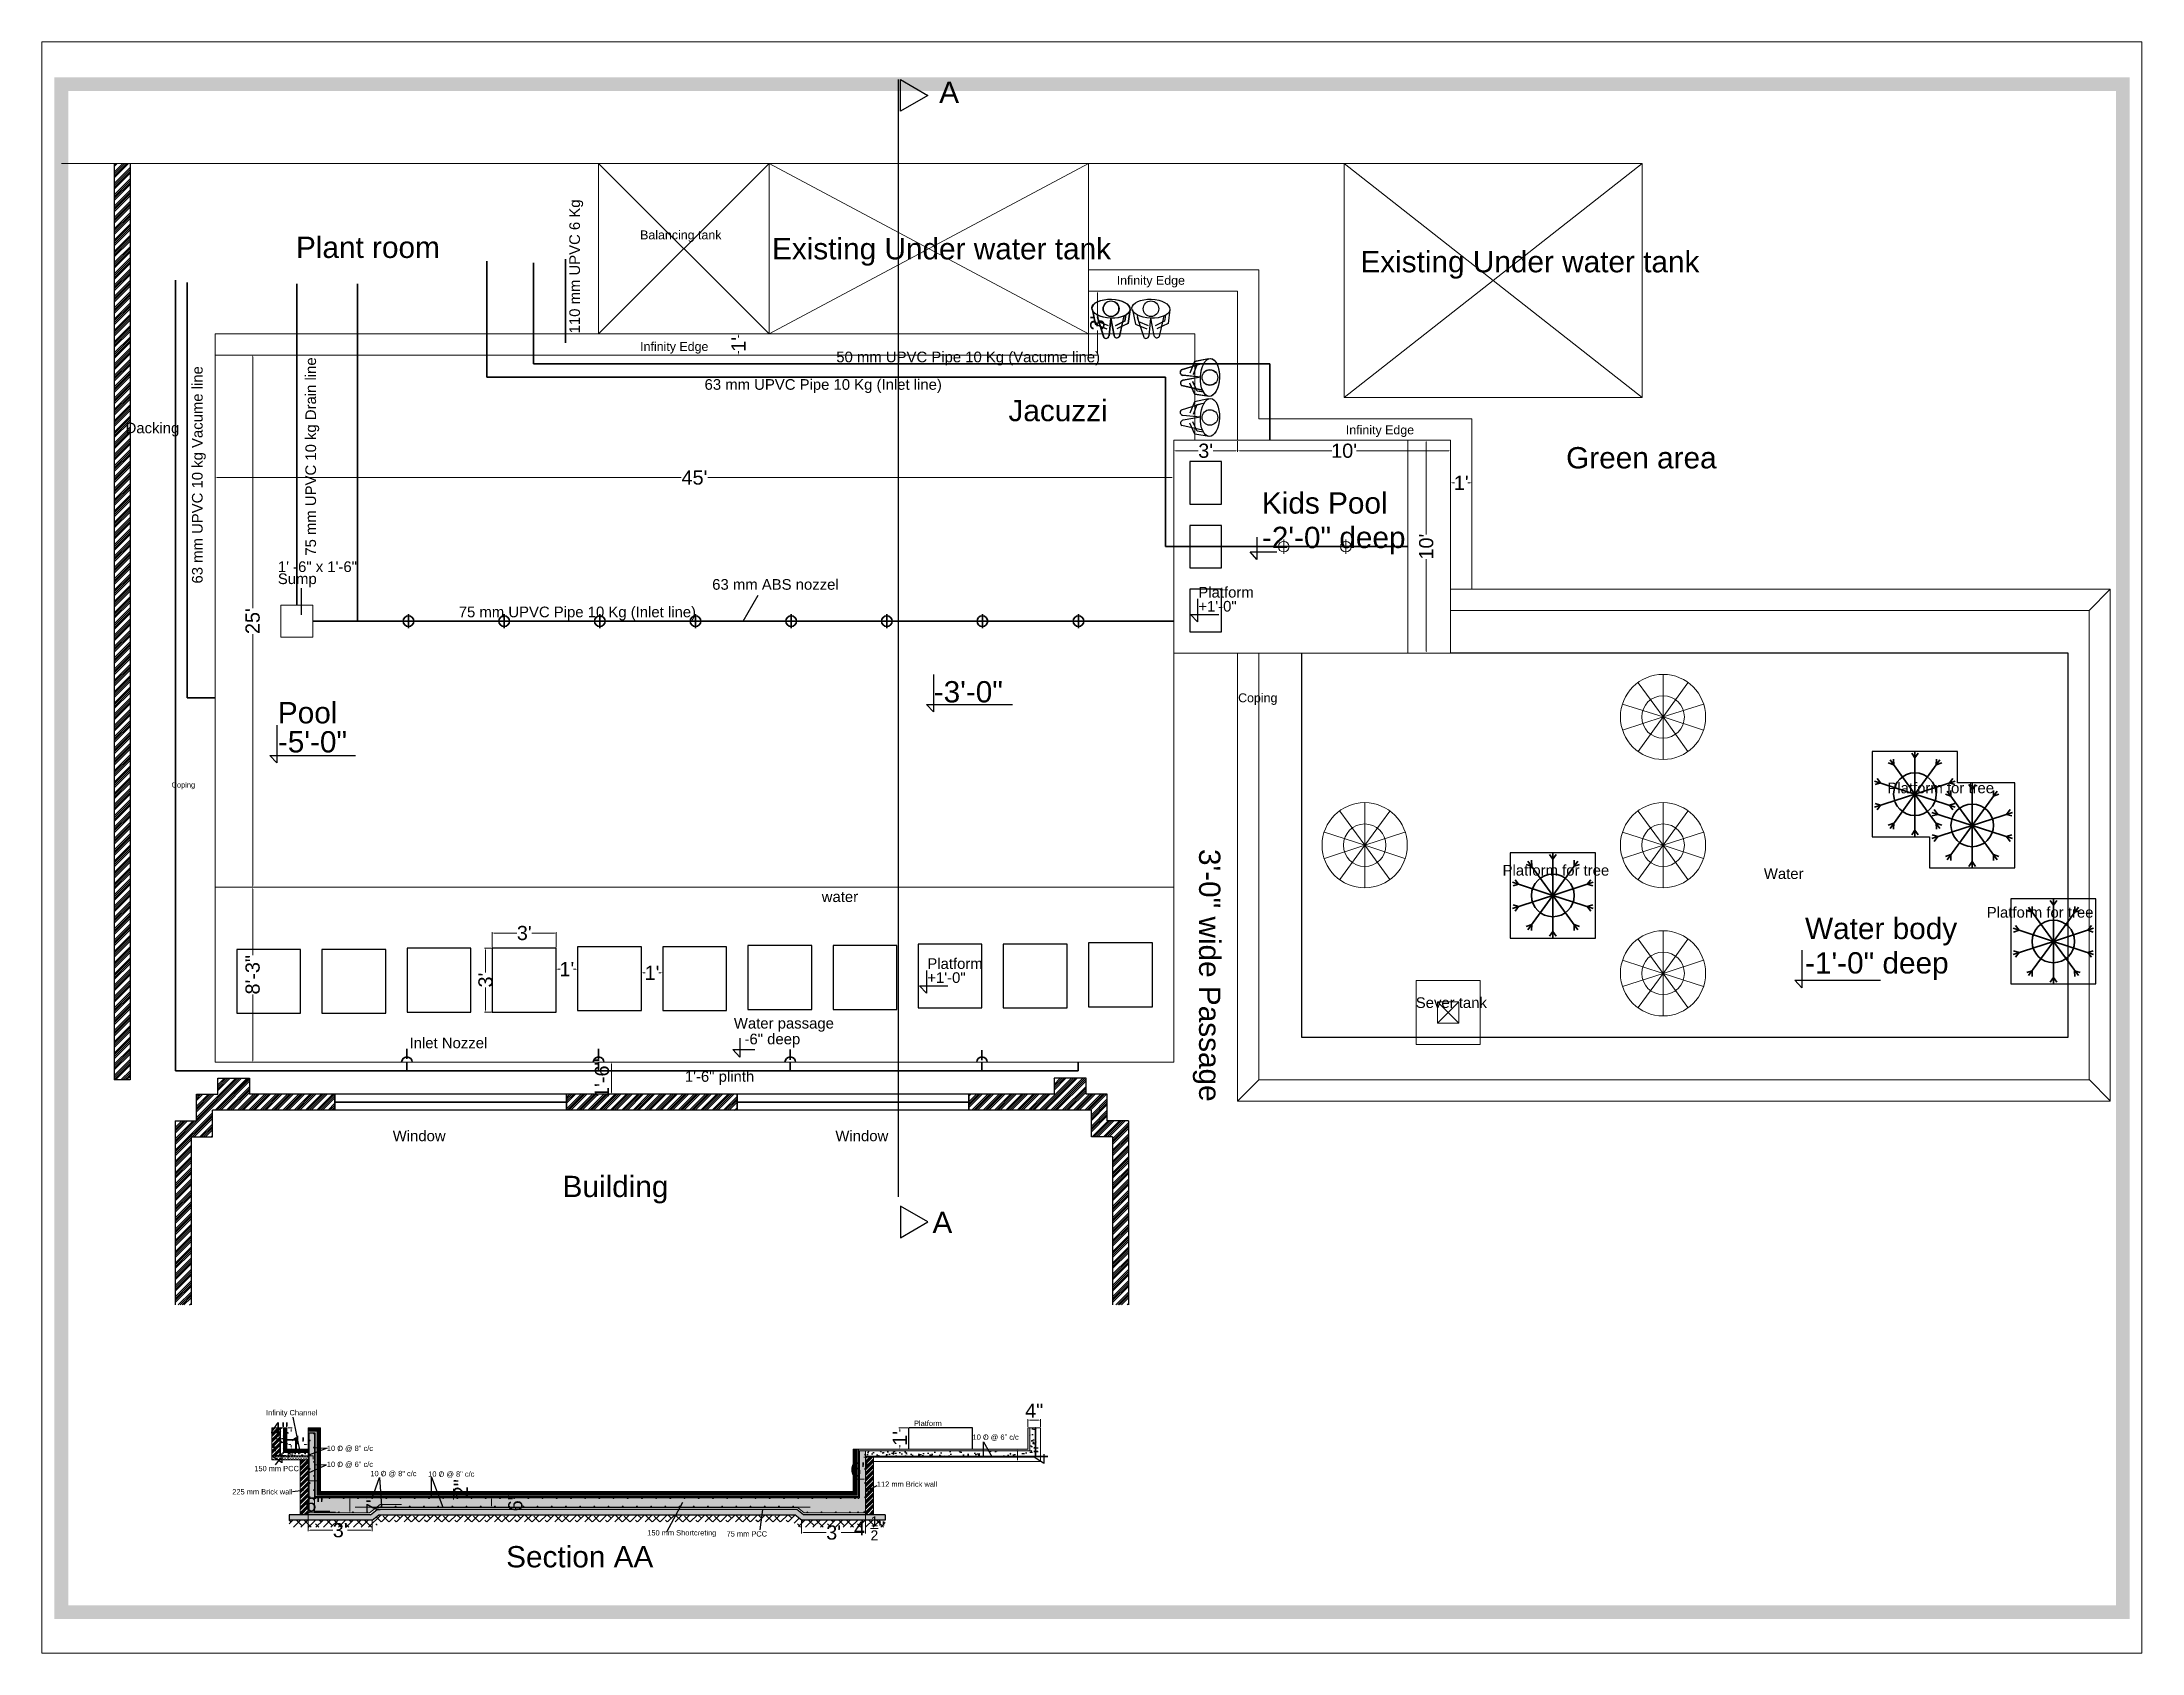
# Paper-space layout 'Layout1' of a CAD drawing. Header units: inches. Extents: x 1.08 to 9.68, y 0.82 to 7.42.
# The model-space entities are those that its viewports show. They can reach past a viewport. Long polylines and large blocks are cut down to what shows.
import ezdxf

# ---------------------------------------------------------------- set-up
doc = ezdxf.new("R2010")
doc.units = ezdxf.units.IN
doc.header["$LTSCALE"] = 0.2
doc.header["$MEASUREMENT"] = 0
doc.header["$PDMODE"] = 98
doc.linetypes.add('DASHED2', pattern=[0.375, 0.25, -0.125])
doc.layers.get('DEFPOINTS').update_dxf_attribs({"linetype": 'CONTINUOUS'})
for name, color, linetype in [('2', 3, 'CONTINUOUS'), ('L-DIM', 2, 'CONTINUOUS'), ('TEXT', 3, 'CONTINUOUS'), ('WALLS', 5, 'CONTINUOUS')]:
    doc.layers.add(name, color=color, linetype=linetype)
for name, color, linetype, lineweight in [('DIM', 9, 'CONTINUOUS', 13), ('HATCH', 9, 'CONTINUOUS', 5), ('partion', 7, 'CONTINUOUS', 35), ('storage', 6, 'CONTINUOUS', 20), ('water', 140, 'CONTINUOUS', 20)]:
    doc.layers.add(name, color=color, linetype=linetype, lineweight=lineweight)
doc.styles.get("Standard").update_dxf_attribs({"font": 'arial.ttf', "height": 8})
doc.dimstyles.new('alter$0', dxfattribs={"dimtxt": 2, "dimasz": 1, "dimexe": 0.5, "dimexo": 0.5, "dimgap": 0.5, "dimtad": 0, "dimdec": 0, "dimdsep": 46, "dimlunit": 4, "dimtxsty": 'Standard', "dimcen": 0.5, "dimdle": 0.75, "dimclrd": 256, "dimclre": 256, "dimclrt": 256, "dimadec": 0, "dimazin": 0, "dimtfac": 1, "dimtdec": 0, "dimtofl": 0, "dimtmove": 2, "dimatfit": 3, "dimfxl": 30, "dimtolj": 1, "dimtzin": 0, "dimlwd": 9, "dimlwe": 9, "dimarcsym": 0})
pattern_1 = [(45, (-120433.3951, 353624.56015), (-0.5303300859, 0.5303300859), []), (45, (-120432.8648, 353624.56015), (-0.5303300859, 0.5303300859), [0.375, -0.1875])]
pattern_2 = [(50, (-120433.395, 353624.56), (7.17260183, -0.62752135), [0.75, -8.25]), (355, (-120433.395, 353624.56), (-1.38751334, 7.52192134), [0.6, -6.6]), (100.4514, (-120432.7974, 353624.508), (5.78509382, 6.89439542), [0.6374019, -7.01142112]), (46.1842, (-120433.395, 353626.56), (10.67241049, -1.65519014), [1.125, -12.375]), (96.6356, (-120432.506, 353626.422), (9.34662706, 9.7411787), [0.95610288, -10.51713]), (351.1842, (-120433.395, 353626.56), (9.34661945, 9.741186), [0.9, -9.9]), (21, (-120432.395, 353626.06), (5.96907052, -4.02618891), [0.75, -8.25]), (326, (-120432.395, 353626.06), (2.43315332, 7.25150045), [0.6, -6.6]), (71.4514, (-120431.898, 353625.7246), (8.40222629, 3.22530497), [0.6374019, -7.01142112]), (37.5, (-120433.395, 353624.5602), (0.121598553, 3.328938538), [0, -6.52, 0, -6.7, 0, -6.625]), (7.5, (-120433.395, 353624.56), (2.630695374, 3.94411712), [0, -3.82, 0, -6.37, 0, -2.525]), (327.5, (-120435.625, 353624.5602), (5.338224362, -0.225548717), [0, -2.5, 0, -7.8, 0, -10.35]), (317.5, (-120436.625, 353624.56), (5.831861693, 1.001049823), [0, -3.25, 0, -5.18, 0, -7.35])]
pattern_3 = [(45, (-120433.3951, 353624.56015), (-0.26516504294, 0.26516504294), [])]
pattern_4 = [(0, (-120433.3951, 353624.56015), (0.75, 0.75), [0.75, -0.75])]

psp = doc.layouts.get("Layout1")

msp = doc.modelspace()

# ---------------------------------------------------------------- texts
at = {"layer": 'TEXT'}
for s, height, p in [('A', 12, (61620.8, -17831.3)), ('Plant room', 12, (61258.4, -17918.7)), ('Balancing tank', 5, (61452.3, -17908.2)), ('Existing Under water tank', 12, (61526.6, -17919.5)), ('Existing Under water tank', 12, (61858.1, -17926.8)), ('Infinity Edge', 5, (61720.8, -17933.8)), ('Infinity Edge', 5, (61452.3, -17971.1)), ('50 mm UPVC Pipe 10 Kg (Vacume line)', 6, (61562.8, -17977.5)), ('63 mm UPVC Pipe 10 Kg (Inlet line)', 6, (61488.6, -17993)), ('Jacuzzi', 12, (61659.8, -18010.7)), ('Dacking', 6, (61162.4, -18017.5)), ('Infinity Edge', 5, (61849.9, -18018.1)), ('Green area', 12, (61974, -18037.3)), ('Kids Pool', 12, (61802.6, -18062.8)), ('-2\'-0" deep', 12, (61802.6, -18082.2)), ('1\' -6" x 1\'-6"', 6, (61248.2, -18095.7)), ('Sump', 6, (61248.2, -18102.5)), ('63 mm ABS nozzel', 6, (61492.9, -18105.7)), ('+1\'-0"', 6, (61766.8, -18118)), ('Platform', 6, (61766.8, -18110.1)), ('75 mm UPVC Pipe 10 Kg (Inlet line)', 6, (61350.1, -18121.2)), ('-3\'-0"', 12, (61617.7, -18169.2)), ('Pool', 12, (61248.2, -18181)), ('Coping', 5, (61789.2, -18169.1)), ('-5\'-0"', 12, (61248.2, -18197.4)), ('Coping', 3, (61188.3, -18217.2)), ('Platform for tree', 6, (62155, -18220.4)), ('Platform for tree', 6, (61938.2, -18266.8)), ('Water', 6, (62085.4, -18268.7)), ('water', 6, (61554.6, -18281.7)), ('Water body', 12, (62108.6, -18302.6)), ('Platform for tree', 6, (62211, -18290.5)), ('Platform', 6, (61614.1, -18319.4)), ('-1\'-0" deep', 12, (62108.6, -18322)), ('+1\'-0"', 6, (61614.1, -18327.3)), ('Sever tank', 6, (61889.3, -18341.4)), ('Water passage ', 6, (61505.1, -18353)), ('Inlet Nozzel', 6, (61322.4, -18364.1)), ('-6" deep', 6, (61511.1, -18361.9)), ('1\'-6" plinth', 6, (61477.5, -18383)), ('Window', 6, (61312.9, -18416.5)), ('Window', 6, (61562.3, -18416.5)), ('Building', 12, (61408.6, -18448)), ('A', 12, (61617, -18468.3)), ('Infinity Channel', 3, (61241.5, -18571)), ('Platform', 3, (61606.6, -18577)), ('10 O @ 6" c/c', 3, (61639.6, -18584.8)), ('/', 3, (61646.1, -18584.9)), ('10 O @ 8" c/c', 3, (61275.8, -18591.1)), ('10 O @ 6" c/c', 3, (61275.8, -18600.1)), ('/', 3, (61282.3, -18591.2)), ('/', 3, (61282.3, -18600.2)), ('150 mm PCC', 3, (61234.9, -18602.5)), ('10 O @ 8" c/c', 3, (61300.3, -18605.3)), ('/', 3, (61306.8, -18605.4)), ('10 O @ 8" c/c', 3, (61332.9, -18605.6)), ('/', 3, (61339.5, -18605.7)), ('112 mm Brick wall', 3, (61585.7, -18611.3)), ('225 mm Brick wall', 3, (61222.5, -18615.6)), ('Section AA', 12, (61376.8, -18656.7)), ('150 mm Shortcreting', 3, (61456.3, -18638.7)), ('75 mm PCC', 3, (61501, -18639.3))]:
    msp.add_text(s, height=height, dxfattribs=at).set_placement(p)
for s, height, rotation, p in [('110 mm UPVC 6 Kg', 6, 90, (61418.4, -17961.2)), ('63 mm UPVC 10 kg Vacume line', 6, 90, (61205.8, -18102.2)), ('75 mm UPVC 10 kg Drain line', 6, 90, (61269.7, -18086.5)), ('3\'-0" wide Passage', 12, 270, (61767.2, -18251.8))]:
    msp.add_text(s, height=height, rotation=rotation, dxfattribs=at).set_placement(p)

# ---------------------------------------------------------------- blocks, each defined once
blk = doc.blocks.new('*D14')
at = {"layer": 'DEFPOINTS', "color": 0, "lineweight": -3, "transparency": 16777216}
for p in [(61524.9, -17961.4), (61507.7, -17973.4), (61524.9, -17973.4)]:
    blk.add_point(p, dxfattribs=at)
at = {"layer": 'DIM', "lineweight": 9, "transparency": 16777216}
for p, q in [((61524.4, -17961.4), (61507.2, -17961.4)), ((61507.7, -17962.4), (61507.7, -17963.6)), ((61507.7, -17972.4), (61507.7, -17971.2)), ((61524.4, -17973.4), (61507.2, -17973.4))]:
    blk.add_line(p, q, dxfattribs=at)
at = {"layer": 'DIM', "lineweight": -3, "transparency": 16777216}
for points in [[(61507.5, -17962.4), (61507.9, -17962.4), (61507.7, -17961.4)], [(61507.5, -17972.4), (61507.9, -17972.4), (61507.7, -17973.4)]]:
    blk.add_solid(points, dxfattribs=at)
at = {"layer": 'DIM', "transparency": 16777216, "insert": (61507.7, -17967.4), "char_height": 8, "attachment_point": 5, "rotation": 90}
blk.add_mtext("\\A1;1'", dxfattribs=at)
blk = doc.blocks.new('*D15')
at = {"layer": 'DEFPOINTS', "color": 0, "lineweight": -3, "transparency": 16777216}
for p in [(61212.9, -17973.4), (61752.9, -18021.4), (61752.9, -18042.5)]:
    blk.add_point(p, dxfattribs=at)
at = {"layer": 'DIM', "lineweight": 9, "transparency": 16777216}
for p, q in [((61212.9, -17973.9), (61212.9, -18043)), ((61752.9, -18021.9), (61752.9, -18043)), ((61213.9, -18042.5), (61475.5, -18042.5)), ((61751.9, -18042.5), (61490.4, -18042.5))]:
    blk.add_line(p, q, dxfattribs=at)
at = {"layer": 'DIM', "lineweight": -3, "transparency": 16777216}
for points in [[(61213.9, -18042.3), (61213.9, -18042.6), (61212.9, -18042.5)], [(61751.9, -18042.3), (61751.9, -18042.6), (61752.9, -18042.5)]]:
    blk.add_solid(points, dxfattribs=at)
at = {"layer": 'DIM', "transparency": 16777216, "insert": (61482.9, -18042.5), "char_height": 8, "attachment_point": 5}
blk.add_mtext("\\A1;45'", dxfattribs=at)
blk = doc.blocks.new('*D16')
at = {"layer": 'DEFPOINTS', "color": 0, "lineweight": -3, "transparency": 16777216}
for p in [(61212.9, -17973.4), (61212.9, -18273.4), (61234, -18273.4)]:
    blk.add_point(p, dxfattribs=at)
at = {"layer": 'DIM', "lineweight": 9, "transparency": 16777216}
for p, q in [((61213.4, -17973.4), (61234.5, -17973.4)), ((61234, -17974.4), (61234, -18116.1)), ((61234, -18272.4), (61234, -18130.8)), ((61213.4, -18273.4), (61234.5, -18273.4))]:
    blk.add_line(p, q, dxfattribs=at)
at = {"layer": 'DIM', "lineweight": -3, "transparency": 16777216}
for points in [[(61233.8, -17974.4), (61234.2, -17974.4), (61234, -17973.4)], [(61233.8, -18272.4), (61234.2, -18272.4), (61234, -18273.4)]]:
    blk.add_solid(points, dxfattribs=at)
at = {"layer": 'DIM', "transparency": 16777216, "insert": (61234, -18123.4), "char_height": 8, "attachment_point": 5, "rotation": 90}
blk.add_mtext("\\A1;25'", dxfattribs=at)
blk = doc.blocks.new('*D1')
at = {"layer": 'DEFPOINTS', "color": 0, "lineweight": -3, "transparency": 16777216}
for p in [(61212.9, -18273.4), (61212.9, -18372), (61234, -18372)]:
    blk.add_point(p, dxfattribs=at)
at = {"layer": 'DIM', "lineweight": 9, "transparency": 16777216}
for p, q in [((61213.4, -18273.4), (61234.5, -18273.4)), ((61234, -18274.4), (61234, -18311.6)), ((61234, -18371), (61234, -18333.8)), ((61213.4, -18372), (61234.5, -18372))]:
    blk.add_line(p, q, dxfattribs=at)
at = {"layer": 'DIM', "lineweight": -3, "transparency": 16777216}
for points in [[(61233.8, -18274.4), (61234.2, -18274.4), (61234, -18273.4)], [(61233.8, -18371), (61234.2, -18371), (61234, -18372)]]:
    blk.add_solid(points, dxfattribs=at)
at = {"layer": 'DIM', "transparency": 16777216, "insert": (61234, -18322.7), "char_height": 8, "attachment_point": 5, "rotation": 90}
blk.add_mtext('\\A1;8\'-3"', dxfattribs=at)
blk = doc.blocks.new('*D17')
at = {"layer": 'DEFPOINTS', "color": 0, "lineweight": -3, "transparency": 16777216}
for p in [(61447.7, -18372), (61436.1, -18390), (61447.7, -18390)]:
    blk.add_point(p, dxfattribs=at)
at = {"layer": 'DIM', "lineweight": 9, "transparency": 16777216}
for p, q in [((61447.2, -18372), (61435.6, -18372)), ((61436.1, -18373), (61436.1, -18389)), ((61447.2, -18390), (61435.6, -18390))]:
    blk.add_line(p, q, dxfattribs=at)
at = {"layer": 'DIM', "lineweight": -3, "transparency": 16777216}
for points in [[(61435.9, -18373), (61436.3, -18373), (61436.1, -18372)], [(61435.9, -18389), (61436.3, -18389), (61436.1, -18390)]]:
    blk.add_solid(points, dxfattribs=at)
at = {"layer": 'DIM', "transparency": 16777216, "insert": (61430.8, -18381), "char_height": 8, "attachment_point": 5, "rotation": 90}
blk.add_mtext('\\A1;1\'-6"', dxfattribs=at)
blk = doc.blocks.new('*D18')
at = {"layer": 'DEFPOINTS', "color": 0, "lineweight": -3, "transparency": 16777216}
for p in [(61405, -18299.2), (61369, -18307.7), (61405, -18307.7)]:
    blk.add_point(p, dxfattribs=at)
at = {"layer": 'DIM', "lineweight": 9, "transparency": 16777216}
for p, q in [((61369, -18307.2), (61369, -18298.7)), ((61370, -18299.2), (61382.8, -18299.2)), ((61404, -18299.2), (61391.2, -18299.2)), ((61405, -18307.2), (61405, -18298.7))]:
    blk.add_line(p, q, dxfattribs=at)
at = {"layer": 'DIM', "lineweight": -3, "transparency": 16777216}
for points in [[(61370, -18299), (61370, -18299.4), (61369, -18299.2)], [(61404, -18299), (61404, -18299.4), (61405, -18299.2)]]:
    blk.add_solid(points, dxfattribs=at)
at = {"layer": 'DIM', "transparency": 16777216, "insert": (61387, -18299.2), "char_height": 8, "attachment_point": 5}
blk.add_mtext("\\A1;3'", dxfattribs=at)
blk = doc.blocks.new('*D19')
at = {"layer": 'DEFPOINTS', "color": 0, "lineweight": -3, "transparency": 16777216}
for p in [(61369, -18307.7), (61365.2, -18343.7), (61369, -18343.7)]:
    blk.add_point(p, dxfattribs=at)
at = {"layer": 'DIM', "lineweight": 9, "transparency": 16777216}
for p, q in [((61368.5, -18307.7), (61364.7, -18307.7)), ((61365.2, -18308.7), (61365.2, -18321.5)), ((61365.2, -18342.7), (61365.2, -18329.8)), ((61368.5, -18343.7), (61364.7, -18343.7))]:
    blk.add_line(p, q, dxfattribs=at)
at = {"layer": 'DIM', "lineweight": -3, "transparency": 16777216}
for points in [[(61365.1, -18308.7), (61365.4, -18308.7), (61365.2, -18307.7)], [(61365.1, -18342.7), (61365.4, -18342.7), (61365.2, -18343.7)]]:
    blk.add_solid(points, dxfattribs=at)
at = {"layer": 'DIM', "transparency": 16777216, "insert": (61365.2, -18325.7), "char_height": 8, "attachment_point": 5, "rotation": 90}
blk.add_mtext("\\A1;3'", dxfattribs=at)
blk = doc.blocks.new('*D20')
at = {"layer": 'DEFPOINTS', "color": 0, "lineweight": -3, "transparency": 16777216}
for p in [(61405, -18325.7), (61417, -18319.5), (61417, -18324.9)]:
    blk.add_point(p, dxfattribs=at)
at = {"layer": 'DIM', "lineweight": 9, "transparency": 16777216}
for p, q in [((61405, -18325.2), (61405, -18319)), ((61406, -18319.5), (61407.2, -18319.5)), ((61416, -18319.5), (61414.8, -18319.5)), ((61417, -18324.4), (61417, -18319))]:
    blk.add_line(p, q, dxfattribs=at)
at = {"layer": 'DIM', "lineweight": -3, "transparency": 16777216}
for points in [[(61406, -18319.4), (61406, -18319.7), (61405, -18319.5)], [(61416, -18319.4), (61416, -18319.7), (61417, -18319.5)]]:
    blk.add_solid(points, dxfattribs=at)
at = {"layer": 'DIM', "transparency": 16777216, "insert": (61411, -18319.5), "char_height": 8, "attachment_point": 5}
blk.add_mtext("\\A1;1'", dxfattribs=at)
blk = doc.blocks.new('*D21')
at = {"layer": 'DEFPOINTS', "color": 0, "lineweight": -3, "transparency": 16777216}
for p in [(61453, -18324.9), (61465, -18321.6), (61465, -18324.9)]:
    blk.add_point(p, dxfattribs=at)
at = {"layer": 'DIM', "lineweight": 9, "transparency": 16777216}
for p, q in [((61453, -18324.4), (61453, -18321.1)), ((61454, -18321.6), (61455.2, -18321.6)), ((61464, -18321.6), (61462.8, -18321.6)), ((61465, -18324.4), (61465, -18321.1))]:
    blk.add_line(p, q, dxfattribs=at)
at = {"layer": 'DIM', "lineweight": -3, "transparency": 16777216}
for points in [[(61454, -18321.4), (61454, -18321.7), (61453, -18321.6)], [(61464, -18321.4), (61464, -18321.7), (61465, -18321.6)]]:
    blk.add_solid(points, dxfattribs=at)
at = {"layer": 'DIM', "transparency": 16777216, "insert": (61459, -18321.6), "char_height": 8, "attachment_point": 5}
blk.add_mtext("\\A1;1'", dxfattribs=at)
blk = doc.blocks.new('*D22')
at = {"layer": 'DEFPOINTS', "color": 0, "lineweight": -3, "transparency": 16777216}
for p in [(61704.9, -17937.4), (61709.9, -17937.4), (61704.9, -17973.4)]:
    blk.add_point(p, dxfattribs=at)
at = {"layer": 'DIM', "lineweight": 9, "transparency": 16777216}
for p, q in [((61705.4, -17937.4), (61710.4, -17937.4)), ((61709.9, -17938.4), (61709.9, -17951.3)), ((61709.9, -17972.4), (61709.9, -17959.6)), ((61705.4, -17973.4), (61710.4, -17973.4))]:
    blk.add_line(p, q, dxfattribs=at)
at = {"layer": 'DIM', "lineweight": -3, "transparency": 16777216}
for points in [[(61709.7, -17938.4), (61710, -17938.4), (61709.9, -17937.4)], [(61709.7, -17972.4), (61710, -17972.4), (61709.9, -17973.4)]]:
    blk.add_solid(points, dxfattribs=at)
at = {"layer": 'DIM', "transparency": 16777216, "insert": (61709.9, -17955.4), "char_height": 8, "attachment_point": 5, "rotation": 90}
blk.add_mtext("\\A1;3'", dxfattribs=at)
blk = doc.blocks.new('*D23')
at = {"layer": 'DEFPOINTS', "color": 0, "lineweight": -3, "transparency": 16777216}
for p in [(61752.9, -18021.4), (61788.9, -18021.4), (61788.9, -18027.4)]:
    blk.add_point(p, dxfattribs=at)
at = {"layer": 'DIM', "lineweight": 9, "transparency": 16777216}
for p, q in [((61752.9, -18021.9), (61752.9, -18027.9)), ((61753.9, -18027.4), (61766.7, -18027.4)), ((61787.9, -18027.4), (61775.1, -18027.4)), ((61788.9, -18021.9), (61788.9, -18027.9))]:
    blk.add_line(p, q, dxfattribs=at)
at = {"layer": 'DIM', "lineweight": -3, "transparency": 16777216}
for points in [[(61753.9, -18027.2), (61753.9, -18027.6), (61752.9, -18027.4)], [(61787.9, -18027.2), (61787.9, -18027.6), (61788.9, -18027.4)]]:
    blk.add_solid(points, dxfattribs=at)
at = {"layer": 'DIM', "transparency": 16777216, "insert": (61770.9, -18027.4), "char_height": 8, "attachment_point": 5}
blk.add_mtext("\\A1;3'", dxfattribs=at)
blk = doc.blocks.new('*D24')
at = {"layer": 'DEFPOINTS', "color": 0, "lineweight": -3, "transparency": 16777216}
for p in [(61788.9, -18021.4), (61908.9, -18021.4), (61908.9, -18027.4)]:
    blk.add_point(p, dxfattribs=at)
at = {"layer": 'DIM', "lineweight": 9, "transparency": 16777216}
for p, q in [((61788.9, -18021.9), (61788.9, -18027.9)), ((61789.9, -18027.4), (61842, -18027.4)), ((61907.9, -18027.4), (61855.8, -18027.4)), ((61908.9, -18021.9), (61908.9, -18027.9))]:
    blk.add_line(p, q, dxfattribs=at)
at = {"layer": 'DIM', "lineweight": -3, "transparency": 16777216}
for points in [[(61789.9, -18027.2), (61789.9, -18027.5), (61788.9, -18027.4)], [(61907.9, -18027.2), (61907.9, -18027.5), (61908.9, -18027.4)]]:
    blk.add_solid(points, dxfattribs=at)
at = {"layer": 'DIM', "transparency": 16777216, "insert": (61848.9, -18027.4), "char_height": 8, "attachment_point": 5}
blk.add_mtext("\\A1;10'", dxfattribs=at)
blk = doc.blocks.new('*D25')
at = {"layer": 'DEFPOINTS', "color": 0, "lineweight": -3, "transparency": 16777216}
for p in [(61908.9, -18021.4), (61895.2, -18141.4), (61908.9, -18141.4)]:
    blk.add_point(p, dxfattribs=at)
at = {"layer": 'DIM', "lineweight": 9, "transparency": 16777216}
for p, q in [((61908.4, -18021.4), (61894.7, -18021.4)), ((61895.2, -18022.4), (61895.2, -18074.5)), ((61895.2, -18140.4), (61895.2, -18088.4)), ((61908.4, -18141.4), (61894.7, -18141.4))]:
    blk.add_line(p, q, dxfattribs=at)
at = {"layer": 'DIM', "lineweight": -3, "transparency": 16777216}
for points in [[(61895.1, -18022.4), (61895.4, -18022.4), (61895.2, -18021.4)], [(61895.1, -18140.4), (61895.4, -18140.4), (61895.2, -18141.4)]]:
    blk.add_solid(points, dxfattribs=at)
at = {"layer": 'DIM', "transparency": 16777216, "insert": (61895.2, -18081.4), "char_height": 8, "attachment_point": 5, "rotation": 90}
blk.add_mtext("\\A1;10'", dxfattribs=at)
blk = doc.blocks.new('*D2')
at = {"layer": 'DEFPOINTS', "color": 0, "lineweight": -3, "transparency": 16777216}
for p in [(61908.9, -18051.4), (61920.9, -18045.4), (61920.9, -18051.4)]:
    blk.add_point(p, dxfattribs=at)
at = {"layer": 'DIM', "lineweight": 9, "transparency": 16777216}
for p, q in [((61908.9, -18050.9), (61908.9, -18044.9)), ((61909.9, -18045.4), (61911.1, -18045.4)), ((61919.9, -18045.4), (61918.7, -18045.4)), ((61920.9, -18050.9), (61920.9, -18044.9))]:
    blk.add_line(p, q, dxfattribs=at)
at = {"layer": 'DIM', "lineweight": -3, "transparency": 16777216}
for points in [[(61909.9, -18045.3), (61909.9, -18045.6), (61908.9, -18045.4)], [(61919.9, -18045.3), (61919.9, -18045.6), (61920.9, -18045.4)]]:
    blk.add_solid(points, dxfattribs=at)
at = {"layer": 'DIM', "transparency": 16777216, "insert": (61914.9, -18045.4), "char_height": 8, "attachment_point": 5}
blk.add_mtext("\\A1;1'", dxfattribs=at)
blk = doc.blocks.new('*D3')
at = {"layer": 'DEFPOINTS', "color": 0, "lineweight": -3, "transparency": 16777216}
for p in [(61346.5, -18614.5), (61346.5, -18616.5), (61347.2, -18614.5)]:
    blk.add_point(p, dxfattribs=at)
at = {"layer": 'DIM', "lineweight": 9, "transparency": 16777216}
for p, q in [((61347, -18614.5), (61347.7, -18614.5)), ((61347, -18616.5), (61347.7, -18616.5)), ((61347.2, -18613.5), (61347.2, -18612.5)), ((61347.2, -18617.5), (61347.2, -18618.5))]:
    blk.add_line(p, q, dxfattribs=at)
at = {"layer": 'DIM', "lineweight": -3, "transparency": 16777216}
for points in [[(61347.1, -18613.5), (61347.4, -18613.5), (61347.2, -18614.5)], [(61347.1, -18617.5), (61347.4, -18617.5), (61347.2, -18616.5)]]:
    blk.add_solid(points, dxfattribs=at)
at = {"layer": 'DIM', "transparency": 16777216, "insert": (61351.3, -18612.1), "char_height": 8, "attachment_point": 5, "rotation": 90}
blk.add_mtext('\\A1;2"', dxfattribs=at)
blk = doc.blocks.new('*D26')
at = {"layer": 'DEFPOINTS', "color": 0, "lineweight": -3, "transparency": 16777216}
for p in [(61287, -18617), (61288.8, -18617), (61287, -18626)]:
    blk.add_point(p, dxfattribs=at)
at = {"layer": 'DIM', "lineweight": 9, "transparency": 16777216}
for p, q in [((61287.5, -18617), (61289.3, -18617)), ((61288.8, -18625), (61288.8, -18618)), ((61287.5, -18626), (61289.3, -18626))]:
    blk.add_line(p, q, dxfattribs=at)
at = {"layer": 'DIM', "lineweight": -3, "transparency": 16777216}
for points in [[(61288.6, -18618), (61289, -18618), (61288.8, -18617)], [(61288.6, -18625), (61289, -18625), (61288.8, -18626)]]:
    blk.add_solid(points, dxfattribs=at)
at = {"layer": 'DIM', "transparency": 16777216, "insert": (61302, -18621.5), "char_height": 8, "attachment_point": 5, "rotation": 90}
blk.add_mtext('\\A1;7"', dxfattribs=at)
blk = doc.blocks.new('*D27')
at = {"layer": 'DEFPOINTS', "color": 0, "lineweight": -3, "transparency": 16777216}
for p in [(61366, -18617), (61368.5, -18617), (61366, -18623)]:
    blk.add_point(p, dxfattribs=at)
at = {"layer": 'DIM', "lineweight": 9, "transparency": 16777216}
for p, q in [((61366.5, -18617), (61369, -18617)), ((61368.5, -18622), (61368.5, -18618)), ((61366.5, -18623), (61369, -18623))]:
    blk.add_line(p, q, dxfattribs=at)
at = {"layer": 'DIM', "lineweight": -3, "transparency": 16777216}
for points in [[(61368.4, -18618), (61368.7, -18618), (61368.5, -18617)], [(61368.4, -18622), (61368.7, -18622), (61368.5, -18623)]]:
    blk.add_solid(points, dxfattribs=at)
at = {"layer": 'DIM', "transparency": 16777216, "insert": (61382, -18620), "char_height": 8, "attachment_point": 5, "rotation": 90}
blk.add_mtext('\\A1;6"', dxfattribs=at)
blk = doc.blocks.new('*D28')
at = {"layer": 'DEFPOINTS', "color": 0, "lineweight": -3, "transparency": 16777216}
for p in [(61265.3, -18627), (61301.3, -18630), (61301.3, -18635.8)]:
    blk.add_point(p, dxfattribs=at)
at = {"layer": 'DIM', "lineweight": 9, "transparency": 16777216}
for p, q in [((61265.3, -18627.5), (61265.3, -18636.3)), ((61301.3, -18630.5), (61301.3, -18636.3)), ((61266.3, -18635.8), (61279.1, -18635.8)), ((61300.3, -18635.8), (61287.5, -18635.8))]:
    blk.add_line(p, q, dxfattribs=at)
at = {"layer": 'DIM', "lineweight": -3, "transparency": 16777216}
for points in [[(61266.3, -18635.6), (61266.3, -18636), (61265.3, -18635.8)], [(61300.3, -18635.6), (61300.3, -18636), (61301.3, -18635.8)]]:
    blk.add_solid(points, dxfattribs=at)
at = {"layer": 'DIM', "transparency": 16777216, "insert": (61283.3, -18635.8), "char_height": 8, "attachment_point": 5}
blk.add_mtext("\\A1;3'", dxfattribs=at)
blk = doc.blocks.new('*D29')
at = {"layer": 'DEFPOINTS', "color": 0, "lineweight": -3, "transparency": 16777216}
for p in [(61543.3, -18630), (61579.3, -18627), (61543.3, -18637.1)]:
    blk.add_point(p, dxfattribs=at)
at = {"layer": 'DIM', "lineweight": 9, "transparency": 16777216}
for p, q in [((61543.3, -18630.5), (61543.3, -18637.6)), ((61579.3, -18627.5), (61579.3, -18637.6)), ((61544.3, -18637.1), (61557.1, -18637.1)), ((61578.3, -18637.1), (61565.5, -18637.1))]:
    blk.add_line(p, q, dxfattribs=at)
at = {"layer": 'DIM', "lineweight": -3, "transparency": 16777216}
for points in [[(61544.3, -18637), (61544.3, -18637.3), (61543.3, -18637.1)], [(61578.3, -18637), (61578.3, -18637.3), (61579.3, -18637.1)]]:
    blk.add_solid(points, dxfattribs=at)
at = {"layer": 'DIM', "transparency": 16777216, "insert": (61561.3, -18637.1), "char_height": 8, "attachment_point": 5}
blk.add_mtext("\\A1;3'", dxfattribs=at)
blk = doc.blocks.new('*D4')
at = {"layer": 'DEFPOINTS', "color": 0, "lineweight": -3, "transparency": 16777216}
for p in [(61677.8, -18573.7), (61670.8, -18578), (61677.8, -18578)]:
    blk.add_point(p, dxfattribs=at)
at = {"layer": 'DIM', "lineweight": 9, "transparency": 16777216}
for p, q in [((61670.8, -18577.5), (61670.8, -18573.2)), ((61671.8, -18573.7), (61676.8, -18573.7)), ((61677.8, -18577.5), (61677.8, -18573.2))]:
    blk.add_line(p, q, dxfattribs=at)
at = {"layer": 'DIM', "lineweight": -3, "transparency": 16777216}
for points in [[(61671.8, -18573.5), (61671.8, -18573.8), (61670.8, -18573.7)], [(61676.8, -18573.5), (61676.8, -18573.8), (61677.8, -18573.7)]]:
    blk.add_solid(points, dxfattribs=at)
at = {"layer": 'DIM', "transparency": 16777216, "insert": (61674.3, -18568.4), "char_height": 8, "attachment_point": 5}
blk.add_mtext('\\A1;4"', dxfattribs=at)
blk = doc.blocks.new('*D5')
at = {"layer": 'DEFPOINTS', "color": 0, "lineweight": -3, "transparency": 16777216}
for p in [(61660.9, -18590), (61660.9, -18597), (61664.9, -18597)]:
    blk.add_point(p, dxfattribs=at)
at = {"layer": 'DIM', "lineweight": 9, "transparency": 16777216}
for p, q in [((61661.4, -18590), (61665.4, -18590)), ((61661.4, -18597), (61665.4, -18597)), ((61664.9, -18591), (61664.9, -18596))]:
    blk.add_line(p, q, dxfattribs=at)
at = {"layer": 'DIM', "lineweight": -3, "transparency": 16777216}
for points in [[(61664.7, -18591), (61665, -18591), (61664.9, -18590)], [(61664.7, -18596), (61665, -18596), (61664.9, -18597)]]:
    blk.add_solid(points, dxfattribs=at)
at = {"layer": 'DIM', "transparency": 16777216, "insert": (61678.1, -18593.5), "char_height": 8, "attachment_point": 5, "rotation": 90}
blk.add_mtext('\\A1;4"', dxfattribs=at)
blk = doc.blocks.new('*D6')
at = {"layer": 'DEFPOINTS', "color": 0, "lineweight": -3, "transparency": 16777216}
for p in [(61572.3, -18608.6), (61579.3, -18606.9), (61579.3, -18608.6)]:
    blk.add_point(p, dxfattribs=at)
at = {"layer": 'DIM', "lineweight": 9, "transparency": 16777216}
for p, q in [((61572.3, -18608.1), (61572.3, -18606.4)), ((61573.3, -18606.9), (61578.3, -18606.9)), ((61579.3, -18608.1), (61579.3, -18606.4))]:
    blk.add_line(p, q, dxfattribs=at)
at = {"layer": 'DIM', "lineweight": -3, "transparency": 16777216}
for points in [[(61573.3, -18606.7), (61573.3, -18607.1), (61572.3, -18606.9)], [(61578.3, -18606.7), (61578.3, -18607.1), (61579.3, -18606.9)]]:
    blk.add_solid(points, dxfattribs=at)
at = {"layer": 'DIM', "transparency": 16777216, "insert": (61575.8, -18601.6), "char_height": 8, "attachment_point": 5}
blk.add_mtext('\\A1;6"', dxfattribs=at)
blk = doc.blocks.new('*D7')
at = {"layer": 'DEFPOINTS', "color": 0, "lineweight": -3, "transparency": 16777216}
for p in [(61254, -18590), (61256.3, -18596.1), (61257, -18590)]:
    blk.add_point(p, dxfattribs=at)
at = {"layer": 'DIM', "lineweight": 9, "transparency": 16777216}
for p, q in [((61256.5, -18590), (61253.5, -18590)), ((61255.8, -18596.1), (61253.5, -18596.1)), ((61254, -18595.1), (61254, -18591))]:
    blk.add_line(p, q, dxfattribs=at)
at = {"layer": 'DIM', "lineweight": -3, "transparency": 16777216}
for points in [[(61253.8, -18591), (61254.2, -18591), (61254, -18590)], [(61253.8, -18595.1), (61254.2, -18595.1), (61254, -18596.1)]]:
    blk.add_solid(points, dxfattribs=at)
at = {"layer": 'DIM', "transparency": 16777216, "insert": (61248.7, -18593), "char_height": 8, "attachment_point": 5, "rotation": 90}
blk.add_mtext('\\A1;4"', dxfattribs=at)
blk = doc.blocks.new('*D8')
at = {"layer": 'DEFPOINTS', "color": 0, "lineweight": -3, "transparency": 16777216}
for p in [(61244.8, -18584.3), (61244.8, -18585.9), (61253.3, -18585.9)]:
    blk.add_point(p, dxfattribs=at)
at = {"layer": 'DIM', "lineweight": 9, "transparency": 16777216}
for p, q in [((61244.8, -18585.4), (61244.8, -18583.8)), ((61252.3, -18584.3), (61245.8, -18584.3)), ((61253.3, -18585.4), (61253.3, -18583.8))]:
    blk.add_line(p, q, dxfattribs=at)
at = {"layer": 'DIM', "lineweight": -3, "transparency": 16777216}
for points in [[(61245.8, -18584.1), (61245.8, -18584.4), (61244.8, -18584.3)], [(61252.3, -18584.1), (61252.3, -18584.4), (61253.3, -18584.3)]]:
    blk.add_solid(points, dxfattribs=at)
at = {"layer": 'DIM', "transparency": 16777216, "insert": (61249.1, -18579), "char_height": 8, "attachment_point": 5}
blk.add_mtext('\\A1;4"', dxfattribs=at)
blk = doc.blocks.new('*D9')
at = {"layer": 'DEFPOINTS', "color": 0, "lineweight": -3, "transparency": 16777216}
for p in [(61265.3, -18606), (61272.3, -18606), (61272.3, -18607.9)]:
    blk.add_point(p, dxfattribs=at)
at = {"layer": 'DIM', "lineweight": 9, "transparency": 16777216}
for p, q in [((61265.3, -18606.5), (61265.3, -18608.4)), ((61266.3, -18607.9), (61271.3, -18607.9)), ((61272.3, -18606.5), (61272.3, -18608.4))]:
    blk.add_line(p, q, dxfattribs=at)
at = {"layer": 'DIM', "lineweight": -3, "transparency": 16777216}
for points in [[(61266.3, -18607.7), (61266.3, -18608.1), (61265.3, -18607.9)], [(61271.3, -18607.7), (61271.3, -18608.1), (61272.3, -18607.9)]]:
    blk.add_solid(points, dxfattribs=at)
at = {"layer": 'DIM', "transparency": 16777216, "insert": (61268.8, -18621.4), "char_height": 8, "attachment_point": 5}
blk.add_mtext('\\A1;6"', dxfattribs=at)
blk = doc.blocks.new('*D10')
at = {"layer": 'DEFPOINTS', "color": 0, "lineweight": -3, "transparency": 16777216}
for p in [(61579.3, -18612.3), (61583.8, -18612.3), (61583.8, -18613.8)]:
    blk.add_point(p, dxfattribs=at)
at = {"layer": 'DIM', "lineweight": 9, "transparency": 16777216}
for p, q in [((61579.3, -18612.8), (61579.3, -18614.3)), ((61580.3, -18613.8), (61582.8, -18613.8)), ((61583.8, -18612.8), (61583.8, -18614.3))]:
    blk.add_line(p, q, dxfattribs=at)
at = {"layer": 'DIM', "lineweight": -3, "transparency": 16777216}
for points in [[(61580.3, -18613.6), (61580.3, -18613.9), (61579.3, -18613.8)], [(61582.8, -18613.6), (61582.8, -18613.9), (61583.8, -18613.8)]]:
    blk.add_solid(points, dxfattribs=at)
at = {"layer": 'DIM', "transparency": 16777216, "insert": (61581.6, -18634.7), "char_height": 8, "attachment_point": 5}
blk.add_mtext('\\A1;4 {\\H0.7x;\\S1/2;}"', dxfattribs=at)
blk = doc.blocks.new('*D11')
at = {"layer": 'DEFPOINTS', "color": 0, "lineweight": -3, "transparency": 16777216}
for p in [(61603.6, -18578), (61598.6, -18590), (61603.6, -18590)]:
    blk.add_point(p, dxfattribs=at)
at = {"layer": 'DIM', "lineweight": 9, "transparency": 16777216}
for p, q in [((61603.1, -18578), (61598.1, -18578)), ((61598.6, -18579), (61598.6, -18580.2)), ((61603.1, -18590), (61598.1, -18590)), ((61598.6, -18589), (61598.6, -18587.8))]:
    blk.add_line(p, q, dxfattribs=at)
at = {"layer": 'DIM', "lineweight": -3, "transparency": 16777216}
for points in [[(61598.4, -18579), (61598.8, -18579), (61598.6, -18578)], [(61598.4, -18589), (61598.8, -18589), (61598.6, -18590)]]:
    blk.add_solid(points, dxfattribs=at)
at = {"layer": 'DIM', "transparency": 16777216, "insert": (61598.6, -18584), "char_height": 8, "attachment_point": 5, "rotation": 90}
blk.add_mtext("\\A1;1'", dxfattribs=at)
blk = doc.blocks.new('*D12')
at = {"layer": 'DEFPOINTS', "color": 0, "lineweight": -3, "transparency": 16777216}
for p in [(61253.3, -18578), (61253.3, -18590), (61255.7, -18590)]:
    blk.add_point(p, dxfattribs=at)
at = {"layer": 'DIM', "lineweight": 9, "transparency": 16777216}
for p, q in [((61253.8, -18578), (61256.2, -18578)), ((61255.7, -18579), (61255.7, -18580.2)), ((61253.8, -18590), (61256.2, -18590)), ((61255.7, -18589), (61255.7, -18587.8))]:
    blk.add_line(p, q, dxfattribs=at)
at = {"layer": 'DIM', "lineweight": -3, "transparency": 16777216}
for points in [[(61255.6, -18579), (61255.9, -18579), (61255.7, -18578)], [(61255.6, -18589), (61255.9, -18589), (61255.7, -18590)]]:
    blk.add_solid(points, dxfattribs=at)
at = {"layer": 'DIM', "transparency": 16777216, "insert": (61255.7, -18584), "char_height": 8, "attachment_point": 5, "rotation": 90}
blk.add_mtext("\\A1;1'", dxfattribs=at)
blk = doc.blocks.new('*D13')
at = {"layer": 'DEFPOINTS', "color": 0, "lineweight": -3, "transparency": 16777216}
for p in [(61253.3, -18590), (61265.3, -18587.4), (61265.3, -18590)]:
    blk.add_point(p, dxfattribs=at)
at = {"layer": 'DIM', "lineweight": 9, "transparency": 16777216}
for p, q in [((61253.3, -18589.5), (61253.3, -18586.9)), ((61265.3, -18589.5), (61265.3, -18586.9)), ((61254.3, -18587.4), (61255.5, -18587.4)), ((61264.3, -18587.4), (61263.1, -18587.4))]:
    blk.add_line(p, q, dxfattribs=at)
at = {"layer": 'DIM', "lineweight": -3, "transparency": 16777216}
for points in [[(61254.3, -18587.3), (61254.3, -18587.6), (61253.3, -18587.4)], [(61264.3, -18587.3), (61264.3, -18587.6), (61265.3, -18587.4)]]:
    blk.add_solid(points, dxfattribs=at)
at = {"layer": 'DIM', "transparency": 16777216, "insert": (61259.3, -18587.4), "char_height": 8, "attachment_point": 5}
blk.add_mtext("\\A1;1'", dxfattribs=at)

# ---------------------------------------------------------------- dimensions: what is measured, and where the dimension line sits
at = {"layer": 'DIM'}
for base, p1, p2, picture, middle in [((61709.9, -17937.4), (61704.9, -17973.4), (61704.9, -17937.4), '*D22', (61709.9, -17955.4)), ((61507.7, -17973.4), (61524.9, -17961.4), (61524.9, -17973.4), '*D14', (61507.7, -17967.4)), ((61234, -18273.4), (61212.9, -17973.4), (61212.9, -18273.4), '*D16', (61234, -18123.4)), ((61895.2, -18141.4), (61908.9, -18021.4), (61908.9, -18141.4), '*D25', (61895.2, -18081.4)), ((61234, -18372), (61212.9, -18273.4), (61212.9, -18372), '*D1', (61234, -18322.7)), ((61365.2, -18343.7), (61369, -18307.7), (61369, -18343.7), '*D19', (61365.2, -18325.7)), ((61436.1, -18390), (61447.7, -18372), (61447.7, -18390), '*D17', (61430.8, -18381)), ((61255.7, -18590), (61253.3, -18578), (61253.3, -18590), '*D12', (61255.7, -18584)), ((61598.6, -18590), (61603.6, -18578), (61603.6, -18590), '*D11', (61598.6, -18584)), ((61368.5, -18617), (61366, -18623), (61366, -18617), '*D27', (61382, -18620))]:
    dim = msp.add_linear_dim(base=base, p1=p1, p2=p2, angle=90, dimstyle='alter$0', dxfattribs=at)
    dim.commit()
    dim.dimension.update_dxf_attribs({"geometry": picture, "text_midpoint": middle})
for base, p1, p2, picture, middle in [((61752.9, -18042.5), (61212.9, -17973.4), (61752.9, -18021.4), '*D15', (61482.9, -18042.5)), ((61788.9, -18027.4), (61752.9, -18021.4), (61788.9, -18021.4), '*D23', (61770.9, -18027.4)), ((61908.9, -18027.4), (61788.9, -18021.4), (61908.9, -18021.4), '*D24', (61848.9, -18027.4)), ((61920.9, -18045.4), (61908.9, -18051.4), (61920.9, -18051.4), '*D2', (61914.9, -18045.4)), ((61405, -18299.2), (61369, -18307.7), (61405, -18307.7), '*D18', (61387, -18299.2)), ((61417, -18319.5), (61405, -18325.7), (61417, -18324.9), '*D20', (61411, -18319.5)), ((61465, -18321.6), (61453, -18324.9), (61465, -18324.9), '*D21', (61459, -18321.6)), ((61265.3, -18587.4), (61253.3, -18590), (61265.3, -18590), '*D13', (61259.3, -18587.4)), ((61301.3, -18635.8), (61265.3, -18627), (61301.3, -18630), '*D28', (61283.3, -18635.8)), ((61543.3, -18637.1), (61579.3, -18627), (61543.3, -18630), '*D29', (61561.3, -18637.1))]:
    dim = msp.add_linear_dim(base=base, p1=p1, p2=p2, dimstyle='alter$0', dxfattribs=at)
    dim.commit()
    dim.dimension.update_dxf_attribs({"geometry": picture, "text_midpoint": middle})
for base, p1, p2, text, picture, middle in [((61677.8, -18573.7), (61670.8, -18578), (61677.8, -18578), '4"', '*D4', (61674.3, -18568.4)), ((61244.8, -18584.3), (61253.3, -18585.9), (61244.8, -18585.9), '4"', '*D8', (61249.1, -18579)), ((61579.3, -18606.9), (61572.3, -18608.6), (61579.3, -18608.6), '6"', '*D6', (61575.8, -18601.6)), ((61272.3, -18607.9), (61265.3, -18606), (61272.3, -18606), '6"', '*D9', (61268.8, -18621.4)), ((61583.8, -18613.8), (61579.3, -18612.3), (61583.8, -18612.3), '4 {\\H0.7x;\\S1/2;}"', '*D10', (61581.6, -18634.7))]:
    dim = msp.add_linear_dim(base=base, p1=p1, p2=p2, text=text, dimstyle='alter$0', dxfattribs=at)
    dim.commit()
    dim.dimension.update_dxf_attribs({"geometry": picture, "text_midpoint": middle})
for base, p1, p2, text, picture, middle in [((61254, -18590), (61256.3, -18596.1), (61257, -18590), '4"', '*D7', (61248.7, -18593)), ((61664.9, -18597), (61660.9, -18590), (61660.9, -18597), '4"', '*D5', (61678.1, -18593.5)), ((61288.8, -18617), (61287, -18626), (61287, -18617), '7"', '*D26', (61302, -18621.5))]:
    dim = msp.add_linear_dim(base=base, p1=p1, p2=p2, angle=90, text=text, dimstyle='alter$0', dxfattribs=at)
    dim.commit()
    dim.dimension.update_dxf_attribs({"geometry": picture, "text_midpoint": middle})
dim = msp.add_linear_dim(base=(61347.2, -18614.5), p1=(61346.5, -18616.5), p2=(61346.5, -18614.5), angle=90, dimstyle='alter$0', dxfattribs=at)
dim.commit()
dim.dimension.update_dxf_attribs({"geometry": '*D3', "text_midpoint": (61351.3, -18612.1), "dimtype": 160})

# ---------------------------------------------------------------- hatches: boundary and pattern name
at = {"layer": '2'}
h = msp.add_hatch(dxfattribs=at)
h.set_pattern_fill('ANSI33', color=256, scale=3, style=0)
h.set_pattern_definition(pattern_1)
h.paths.add_polyline_path([(61270.3, -18580), (61265.3, -18580), (61265.3, -18581), (61269.3, -18581), (61269.3, -18617), (61575.3, -18617), (61575.3, -18590), (61574.3, -18590), (61574.3, -18616), (61270.3, -18616)])
h = msp.add_hatch(dxfattribs=at)
h.set_pattern_fill('ANSI33', color=256, scale=3, style=0)
h.set_pattern_definition(pattern_1)
h.paths.add_polyline_path([(61575.3, -18590), (61575.3, -18591), (61645.8, -18591), (61645.8, -18590)])
h.paths.add_polyline_path([(61648.7, -18591), (61648.1, -18590), (61645.8, -18590), (61645.8, -18591)])
h.paths.add_polyline_path([(61671.8, -18591), (61671.8, -18578), (61670.8, -18578), (61670.8, -18590), (61648.1, -18590), (61648.7, -18591)])
at = {"layer": 'storage'}
h = msp.add_hatch(dxfattribs=at)
h.set_pattern_fill('ANSI34', color=256, scale=3, style=0)
h.set_pattern_definition([(45, (-120433.395, 353624.5602), (-1.590990258, 1.590990258), []), (45, (-120432.8648, 353624.5602), (-1.590990258, 1.590990258), []), (45, (-120432.3344, 353624.5602), (-1.590990258, 1.590990258), []), (45, (-120431.804, 353624.5602), (-1.590990258, 1.590990258), [])])
h.paths.add_polyline_path([(61244.8, -18578), (61244.8, -18594), (61249.3, -18594), (61249.3, -18578)])
h.paths.add_polyline_path([(61260.8, -18627), (61265.3, -18627), (61265.3, -18596.1), (61260.8, -18596.1)])
h.paths.add_polyline_path([(61579.3, -18627), (61583.8, -18627), (61583.8, -18594), (61579.3, -18594)])
h = msp.add_hatch(dxfattribs=at)
h.set_pattern_fill('ANSI31', color=256, scale=3, style=0)
h.set_pattern_definition(pattern_3)
h.paths.add_polyline_path([(61253.3, -18590), (61253.3, -18578), (61251.3, -18578), (61251.3, -18592), (61265.3, -18592), (61265.3, -18590)])
h = msp.add_hatch(dxfattribs=at)
h.set_pattern_fill('ANSI31', color=256, scale=3, style=0)
h.set_pattern_definition(pattern_3)
h.paths.add_polyline_path([(61270.3, -18580), (61270.3, -18616), (61574.3, -18616), (61574.3, -18590), (61572.3, -18590), (61572.3, -18614), (61272.3, -18614), (61272.3, -18578), (61265.3, -18578), (61265.3, -18580)])
h = msp.add_hatch(dxfattribs=at)
h.set_pattern_fill('DASH', color=256, scale=6, style=0)
h.set_pattern_definition(pattern_4)
h.paths.add_polyline_path([(61265.3, -18596.1), (61265.3, -18594), (61244.8, -18594), (61244.8, -18596.1)])
at = {"layer": 'WALLS'}
h = msp.add_hatch(dxfattribs=at)
h.set_pattern_fill('ANSI34', color=256, scale=6, style=0)
h.set_pattern_definition([(45, (-119057.8465, 354065.8154), (-3.181980515, 3.181980515), []), (45, (-119056.786, 354065.8154), (-3.181980515, 3.181980515), []), (45, (-119055.725, 354065.8154), (-3.181980515, 3.181980515), []), (45, (-119054.6645, 354065.8154), (-3.181980515, 3.181980515), [])])
h.paths.add_polyline_path([(61164.9, -17865.4), (61155.9, -17865.4), (61155.9, -18243.8), (61164.9, -18243.8)])
h.paths.add_polyline_path([(61164.9, -18243.8), (61155.9, -18243.8), (61155.9, -18382), (61164.9, -18382)])
h.paths.add_polyline_path([(61190.3, -18508.8), (61199.3, -18508.8), (61199.3, -18414), (61211.3, -18414), (61211.3, -18399), (61280.3, -18399), (61280.3, -18390), (61232.3, -18390), (61232.3, -18381), (61214.3, -18381), (61214.3, -18390), (61202.3, -18390), (61202.3, -18405), (61190.3, -18405)])
h.paths.add_polyline_path([(61637.5, -18390), (61637.5, -18399), (61706.5, -18399), (61706.5, -18414), (61718.5, -18414), (61718.5, -18508.8), (61727.5, -18508.8), (61727.5, -18405), (61715.5, -18405), (61715.5, -18390), (61703.5, -18390), (61703.5, -18381), (61685.5, -18381), (61685.5, -18390)])
h.paths.add_polyline_path([(61410.9, -18390), (61410.9, -18399), (61506.9, -18399), (61506.9, -18390)])
h.paths.add_polyline_path([(61160.4, -18021.4), (61194.4, -18021.4), (61194.4, -18009.3), (61160.4, -18009.3)], flags=9)
h = msp.add_hatch(dxfattribs=at)
h.set_pattern_fill('AR-CONC', color=256, style=0)
h.set_pattern_definition(pattern_2)
h.paths.add_polyline_path([(61261.9, -18593.8, -0.414214), (61261.7, -18593.5, -1), (61262.2, -18593.5, -0.414214), (61261.9, -18593.8), (61265.3, -18593.8), (61265.3, -18592), (61251.3, -18592), (61251.3, -18578), (61250, -18578, -0.306845), (61250.2, -18578.2, -1), (61249.7, -18578.2), (61249.7, -18585.8, -1), (61250.2, -18585.8, -1), (61249.7, -18585.8), (61249.7, -18593.5, -1), (61250.2, -18593.5, -0.414214), (61249.9, -18593.8), (61256.3, -18593.8, -0.414214), (61256.1, -18593.5, -1), (61256.6, -18593.5, -0.414214), (61256.3, -18593.8)])
h.paths.add_polyline_path([(61252.5, -18594.7), (61252.5, -18591.3), (61255.5, -18591.3), (61255.5, -18594.7)], flags=9)
h.paths.add_polyline_path([(61247.3, -18582.8), (61250.8, -18582.8), (61250.8, -18585.8), (61247.3, -18585.8)], flags=9)
h = msp.add_hatch(dxfattribs=at)
h.set_pattern_fill('AR-CONC', color=256, style=0)
h.set_pattern_definition(pattern_2)
h.paths.add_polyline_path([(61540.9, -18623), (61544.7, -18626), (61546.5, -18626, -0.414214), (61546.3, -18625.7, -1), (61546.8, -18625.7, -0.414214), (61546.5, -18626), (61554.5, -18626, -0.414214), (61554.3, -18625.7, -1), (61554.8, -18625.7, -0.414214), (61554.5, -18626), (61562.5, -18626, -0.414214), (61562.3, -18625.7, -1), (61562.8, -18625.7, -0.414214), (61562.5, -18626), (61570.5, -18626, -0.414214), (61570.3, -18625.7, -1), (61570.8, -18625.7, -0.414214), (61570.5, -18626), (61578.5, -18626, -0.414214), (61578.3, -18625.7, -1), (61578.8, -18625.7, -0.414214), (61578.5, -18626), (61579.3, -18626), (61579.3, -18625.2, -1), (61578.8, -18625.2, -1), (61579.3, -18625.2), (61579.3, -18617.2, -1), (61578.8, -18617.2, -1), (61579.3, -18617.2), (61579.3, -18609.2, -1), (61578.8, -18609.2, -1), (61579.3, -18609.2), (61579.3, -18601.2, -1), (61578.8, -18601.2, -1), (61579.3, -18601.2), (61579.3, -18593.2, -1), (61578.8, -18593.2, -1), (61579.3, -18593.2), (61579.3, -18590), (61575.3, -18590), (61575.3, -18597.2, -1), (61575.8, -18597.2, -1), (61575.3, -18597.2), (61575.3, -18605.2, -1), (61575.8, -18605.2, -1), (61575.3, -18605.2), (61575.3, -18613.2, -1), (61575.8, -18613.2, -1), (61575.3, -18613.2), (61575.3, -18617, -0.414214), (61575.6, -18617.2, -1), (61575.1, -18617.2, -0.414214), (61575.3, -18617), (61573.3, -18617, -0.414214), (61573.6, -18617.2, -1), (61573.1, -18617.2, -0.414214), (61573.3, -18617), (61565.3, -18617, -0.414214), (61565.6, -18617.2, -1), (61565.1, -18617.2, -0.414214), (61565.3, -18617), (61557.3, -18617, -0.414214), (61557.6, -18617.2, -1), (61557.1, -18617.2, -0.414214), (61557.3, -18617), (61549.3, -18617, -0.414214), (61549.6, -18617.2, -1), (61549.1, -18617.2, -0.414214), (61549.3, -18617), (61541.3, -18617, -0.414214), (61541.6, -18617.2, -1), (61541.1, -18617.2, -0.414214), (61541.3, -18617), (61533.3, -18617, -0.414214), (61533.6, -18617.2, -1), (61533.1, -18617.2, -0.414214), (61533.3, -18617), (61525.3, -18617, -0.414214), (61525.6, -18617.2, -1), (61525.1, -18617.2, -0.414214), (61525.3, -18617), (61517.3, -18617, -0.414214), (61517.6, -18617.2, -1), (61517.1, -18617.2, -0.414214), (61517.3, -18617), (61509.3, -18617, -0.414214), (61509.6, -18617.2, -1), (61509.1, -18617.2, -0.414214), (61509.3, -18617), (61501.3, -18617, -0.414214), (61501.6, -18617.2, -1), (61501.1, -18617.2, -0.414214), (61501.3, -18617), (61493.3, -18617, -0.414214), (61493.6, -18617.2, -1), (61493.1, -18617.2, -0.414214), (61493.3, -18617), (61485.3, -18617, -0.414214), (61485.6, -18617.2, -1), (61485.1, -18617.2, -0.414214), (61485.3, -18617), (61477.3, -18617, -0.414214), (61477.6, -18617.2, -1), (61477.1, -18617.2, -0.414214), (61477.3, -18617), (61469.3, -18617, -0.414214), (61469.6, -18617.2, -1), (61469.1, -18617.2, -0.414214), (61469.3, -18617), (61461.3, -18617, -0.414214), (61461.6, -18617.2, -1), (61461.1, -18617.2, -0.414214), (61461.3, -18617), (61453.3, -18617, -0.414214), (61453.6, -18617.2, -1), (61453.1, -18617.2, -0.414214), (61453.3, -18617), (61445.3, -18617, -0.414214), (61445.6, -18617.2, -1), (61445.1, -18617.2, -0.414214), (61445.3, -18617), (61437.3, -18617, -0.414214), (61437.6, -18617.2, -1), (61437.1, -18617.2, -0.414214), (61437.3, -18617), (61429.3, -18617, -0.414214), (61429.6, -18617.2, -1), (61429.1, -18617.2, -0.414214), (61429.3, -18617), (61421.3, -18617, -0.414214), (61421.6, -18617.2, -1), (61421.1, -18617.2, -0.414214), (61421.3, -18617), (61413.3, -18617, -0.414214), (61413.6, -18617.2, -1), (61413.1, -18617.2, -0.414214), (61413.3, -18617), (61405.3, -18617, -0.414214), (61405.6, -18617.2, -1), (61405.1, -18617.2, -0.414214), (61405.3, -18617), (61397.3, -18617, -0.414214), (61397.6, -18617.2, -1), (61397.1, -18617.2, -0.414214), (61397.3, -18617), (61389.3, -18617, -0.414214), (61389.6, -18617.2, -1), (61389.1, -18617.2, -0.414214), (61389.3, -18617), (61381.3, -18617, -0.414214), (61381.6, -18617.2, -1), (61381.1, -18617.2, -0.414214), (61381.3, -18617), (61373.3, -18617, -0.414214), (61373.6, -18617.2, -1), (61373.1, -18617.2, -0.414214), (61373.3, -18617), (61365.3, -18617, -0.414214), (61365.6, -18617.2, -1), (61365.1, -18617.2, -0.414214), (61365.3, -18617), (61357.3, -18617, -0.414214), (61357.6, -18617.2, -1), (61357.1, -18617.2, -0.414214), (61357.3, -18617), (61349.3, -18617, -0.414214), (61349.6, -18617.2, -1), (61349.1, -18617.2, -0.414214), (61349.3, -18617), (61341.3, -18617, -0.414214), (61341.6, -18617.2, -1), (61341.1, -18617.2, -0.414214), (61341.3, -18617), (61333.3, -18617, -0.414214), (61333.6, -18617.2, -1), (61333.1, -18617.2, -0.414214), (61333.3, -18617), (61325.3, -18617, -0.414214), (61325.6, -18617.2, -1), (61325.1, -18617.2, -0.414214), (61325.3, -18617), (61317.3, -18617, -0.414214), (61317.6, -18617.2, -1), (61317.1, -18617.2, -0.414214), (61317.3, -18617), (61309.3, -18617, -0.414214), (61309.6, -18617.2, -1), (61309.1, -18617.2, -0.414214), (61309.3, -18617), (61301.3, -18617, -0.414214), (61301.6, -18617.2, -1), (61301.1, -18617.2, -0.414214), (61301.3, -18617), (61293.3, -18617, -0.414214), (61293.6, -18617.2, -1), (61293.1, -18617.2, -0.414214), (61293.3, -18617), (61285.3, -18617, -0.414214), (61285.6, -18617.2, -1), (61285.1, -18617.2, -0.414214), (61285.3, -18617), (61277.3, -18617, -0.414214), (61277.6, -18617.2, -1), (61277.1, -18617.2, -0.414214), (61277.3, -18617), (61269.3, -18617, -0.414214), (61269.6, -18617.2, -1), (61269.1, -18617.2, -0.414214), (61269.3, -18617), (61269.3, -18613.2, -1), (61268.8, -18613.2, -1), (61269.3, -18613.2), (61269.3, -18605.2, -1), (61268.8, -18605.2, -1), (61269.3, -18605.2), (61269.3, -18597.2, -1), (61268.8, -18597.2, -1), (61269.3, -18597.2), (61269.3, -18589.2, -1), (61268.8, -18589.2, -1), (61269.3, -18589.2), (61269.3, -18581.2, -1), (61268.8, -18581.2, -0.414214), (61269.1, -18581), (61265.3, -18581), (61265.3, -18585.2, -1), (61265.8, -18585.2, -1), (61265.3, -18585.2), (61265.3, -18593.2, -1), (61265.8, -18593.2, -1), (61265.3, -18593.2), (61265.3, -18601.2, -1), (61265.8, -18601.2, -1), (61265.3, -18601.2), (61265.3, -18609.2, -1), (61265.8, -18609.2, -1), (61265.3, -18609.2), (61265.3, -18617.2, -1), (61265.8, -18617.2, -1), (61265.3, -18617.2), (61265.3, -18625.2, -1), (61265.8, -18625.2, -1), (61265.3, -18625.2), (61265.3, -18626), (61282.5, -18626, -0.414214), (61282.3, -18625.7, -1), (61282.8, -18625.7, -0.414214), (61282.5, -18626), (61290.5, -18626, -0.414214), (61290.3, -18625.7, -1), (61290.8, -18625.7, -0.414214), (61290.5, -18626), (61298.5, -18626, -0.414214), (61298.3, -18625.7, -1), (61298.8, -18625.7, -0.414214), (61298.5, -18626), (61299.9, -18626), (61303.7, -18623)])
h.paths.add_polyline_path([(61354.8, -18622.4, -1), (61354.3, -18622.4, -1)], flags=16)
h.paths.add_polyline_path([(61362.8, -18622.4, -1), (61362.3, -18622.4, -1)], flags=16)
h.paths.add_polyline_path([(61346.8, -18622.4, -1), (61346.3, -18622.4, -1)], flags=16)
h.paths.add_polyline_path([(61370.8, -18622.4, -1), (61370.3, -18622.4, -1)], flags=16)
h.paths.add_polyline_path([(61338.3, -18622.4, -1), (61338.8, -18622.4, -1)], flags=16)
h.paths.add_polyline_path([(61378.8, -18622.4, -1), (61378.3, -18622.4, -1)], flags=16)
h.paths.add_polyline_path([(61330.3, -18622.4, -1), (61330.8, -18622.4, -1)], flags=16)
h.paths.add_polyline_path([(61386.8, -18622.4, -1), (61386.3, -18622.4, -1)], flags=16)
h.paths.add_polyline_path([(61322.3, -18622.4, -1), (61322.8, -18622.4, -1)], flags=16)
h.paths.add_polyline_path([(61394.8, -18622.4, -1), (61394.3, -18622.4, -1)], flags=16)
h.paths.add_polyline_path([(61314.3, -18622.4, -1), (61314.8, -18622.4, -1)], flags=16)
h.paths.add_polyline_path([(61402.8, -18622.4, -1), (61402.3, -18622.4, -1)], flags=16)
h.paths.add_polyline_path([(61306.3, -18622.4, -1), (61306.8, -18622.4, -1)], flags=16)
h.paths.add_polyline_path([(61410.8, -18622.4, -1), (61410.3, -18622.4, -1)], flags=16)
h.paths.add_polyline_path([(61418.8, -18622.4, -1), (61418.3, -18622.4, -1)], flags=16)
h.paths.add_polyline_path([(61426.8, -18622.4, -1), (61426.3, -18622.4, -1)], flags=16)
h.paths.add_polyline_path([(61434.8, -18622.4, -1), (61434.3, -18622.4, -1)], flags=16)
h.paths.add_polyline_path([(61277.1, -18625.7, -1), (61277.6, -18625.7, -1)], flags=16)
h.paths.add_polyline_path([(61442.8, -18622.4, -1), (61442.3, -18622.4, -1)], flags=16)
h.paths.add_polyline_path([(61269.3, -18625.7, -1), (61269.8, -18625.7, -1)], flags=16)
h.paths.add_polyline_path([(61450.8, -18622.4, -1), (61450.3, -18622.4, -1)], flags=16)
h.paths.add_polyline_path([(61458.8, -18622.4, -1), (61458.3, -18622.4, -1)], flags=16)
h.paths.add_polyline_path([(61466.8, -18622.4, -1), (61466.3, -18622.4, -1)], flags=16)
h.paths.add_polyline_path([(61474.8, -18622.4, -1), (61474.3, -18622.4, -1)], flags=16)
h.paths.add_polyline_path([(61482.8, -18622.4, -1), (61482.3, -18622.4, -1)], flags=16)
h.paths.add_polyline_path([(61490.8, -18622.4, -1), (61490.3, -18622.4, -1)], flags=16)
h.paths.add_polyline_path([(61498.8, -18622.4, -1), (61498.3, -18622.4, -1)], flags=16)
h.paths.add_polyline_path([(61506.8, -18622.4, -1), (61506.3, -18622.4, -1)], flags=16)
h.paths.add_polyline_path([(61514.8, -18622.4, -1), (61514.3, -18622.4, -1)], flags=16)
h.paths.add_polyline_path([(61522.8, -18622.4, -1), (61522.3, -18622.4, -1)], flags=16)
h.paths.add_polyline_path([(61530.8, -18622.4, -1), (61530.3, -18622.4, -1)], flags=16)
h.paths.add_polyline_path([(61538.8, -18622.4, -1), (61538.3, -18622.4, -1)], flags=16)
h.paths.add_polyline_path([(61575.4, -18625.7, -1), (61574.9, -18625.7, -1)], flags=16)
h = msp.add_hatch(dxfattribs=at)
h.set_pattern_fill('AR-CONC', color=256, style=0)
h.set_pattern_definition(pattern_2)
h.paths.add_polyline_path([(61579.3, -18591), (61579.3, -18594), (61645.8, -18594), (61645.8, -18591)])
h.paths.add_polyline_path([(61648.7, -18591), (61650.4, -18594), (61674.8, -18594), (61674.8, -18578), (61671.8, -18578), (61671.8, -18591)])
h = msp.add_hatch(dxfattribs=at)
h.set_pattern_fill('DASH', color=256, scale=6, style=0)
h.set_pattern_definition(pattern_4)
h.paths.add_polyline_path([(61254.5, -18630), (61301.3, -18630), (61305.1, -18627), (61539.5, -18627), (61543.3, -18630), (61590.4, -18630), (61590.4, -18627), (61544.4, -18627), (61540.6, -18624), (61304.1, -18624), (61300.3, -18627), (61254.5, -18627)])
h = msp.add_hatch(dxfattribs=at)
h.set_pattern_fill('ANSI38', color=256, scale=24, style=0)
h.set_pattern_definition([(45, (-120433.395, 353624.5602), (-2.121320344, 2.121320344), []), (135, (-120433.395, 353624.5602), (-6.36396103, 2.121320344), [7.5, -4.5])])
h.paths.add_polyline_path([(61305.1, -18627), (61301.3, -18630), (61254.5, -18630), (61254.5, -18634), (61302.7, -18634), (61306.5, -18631), (61538.1, -18631), (61541.9, -18634), (61590.4, -18634), (61590.4, -18630), (61543.3, -18630), (61539.5, -18627)])

# ---------------------------------------------------------------- linework, layer by layer
at = {"layer": '2'}
for p, q in [((61707, -17948), (61708.7, -17956)), ((61707.2, -17948), (61708.8, -17956)), ((61728.2, -17947.7), (61727.1, -17955.7)), ((61728.4, -17947.7), (61727.2, -17955.7)), ((61729.7, -17948), (61731.3, -17956)), ((61750.8, -17947.7), (61749.7, -17955.7)), ((61708.7, -17956), (61715.1, -17958.6)), ((61708.8, -17956), (61715.3, -17958.6)), ((61709.7, -17951.1), (61710.4, -17954.5)), ((61709.8, -17952), (61713.3, -17963.4)), ((61709.9, -17951.1), (61710.6, -17954.5)), ((61710, -17952), (61713.5, -17963.4)), ((61710.4, -17954.5), (61715.9, -17956.7)), ((61710.6, -17954.5), (61716, -17956.7)), ((61717.3, -17952.6), (61716.3, -17962.5)), ((61717.5, -17952.6), (61716.5, -17962.5)), ((61717.3, -17952.6), (61719.1, -17962.4)), ((61717.5, -17952.6), (61719.3, -17962.4)), ((61725.2, -17954.4), (61719.9, -17956.9)), ((61725.4, -17954.4), (61720.1, -17956.9)), ((61727.1, -17955.7), (61720.8, -17958.7)), ((61727.2, -17955.7), (61720.9, -17958.7)), ((61724.8, -17951.4), (61722.2, -17963)), ((61724.9, -17951.4), (61722.3, -17963)), ((61725.7, -17950.9), (61725.2, -17954.4)), ((61725.9, -17950.9), (61725.4, -17954.4)), ((61731.3, -17956), (61737.7, -17958.6)), ((61732.3, -17951.1), (61733, -17954.5)), ((61732.4, -17952), (61736, -17963.4)), ((61733, -17954.5), (61738.5, -17956.7)), ((61739.9, -17952.6), (61738.9, -17962.5)), ((61739.9, -17952.6), (61741.8, -17962.4)), ((61747.8, -17954.4), (61742.5, -17956.9)), ((61749.7, -17955.7), (61743.4, -17958.7)), ((61747.4, -17951.4), (61744.8, -17963)), ((61748.3, -17950.9), (61747.8, -17954.4)), ((61768.6, -17978.3), (61757.2, -17981.8)), ((61768.6, -17978.4), (61757.2, -17981.9)), ((61764.6, -17977.1), (61762, -17983.6)), ((61764.6, -17977.3), (61762, -17983.7)), ((61766, -17978.9), (61763.9, -17984.3)), ((61766, -17979), (61763.9, -17984.5)), ((61772.6, -17975.5), (61764.6, -17977.1)), ((61772.6, -17975.6), (61764.6, -17977.3)), ((61769.5, -17978.2), (61766, -17978.9)), ((61769.5, -17978.3), (61766, -17979)), ((61769.2, -17993.2), (61757.5, -17990.6)), ((61769.2, -17993.4), (61757.5, -17990.8)), ((61768, -17985.8), (61758, -17984.7)), ((61768, -17985.9), (61758, -17984.9)), ((61768, -17985.8), (61758.2, -17987.6)), ((61768, -17985.9), (61758.2, -17987.7)), ((61764.8, -17995.5), (61761.9, -17989.2)), ((61764.8, -17995.7), (61761.9, -17989.4)), ((61766.2, -17993.7), (61763.7, -17988.4)), ((61766.2, -17993.8), (61763.7, -17988.5)), ((61769.6, -17994.2), (61766.2, -17993.7)), ((61769.6, -17994.3), (61766.2, -17993.8)), ((61768.6, -18000.9), (61757.2, -18004.4)), ((61764.6, -17999.7), (61762, -18006.2)), ((61766, -18001.5), (61763.9, -18006.9)), ((61772.6, -17998.1), (61764.6, -17999.7)), ((61772.9, -17996.7), (61764.8, -17995.5)), ((61772.9, -17996.8), (61764.8, -17995.7)), ((61769.5, -18000.8), (61766, -18001.5)), ((61769.2, -18015.8), (61757.5, -18013.2)), ((61768, -18008.4), (61758, -18007.4)), ((61768, -18008.4), (61758.2, -18010.2)), ((61764.8, -18018.1), (61761.9, -18011.8)), ((61766.2, -18016.3), (61763.7, -18011)), ((61772.9, -18019.3), (61764.8, -18018.1)), ((61769.6, -18016.8), (61766.2, -18016.3)), ((61269.3, -18581), (61265.3, -18581)), ((61269.3, -18617), (61269.3, -18581)), ((61575.3, -18617), (61575.3, -18590)), ((61575.3, -18617), (61269.3, -18617))]:
    msp.add_line(p, q, dxfattribs=at)
for centre in [(61717.5, -17947.3), (61717.7, -17947.3), (61740.1, -17947.3), (61773.3, -17986), (61773.3, -17986.1), (61773.3, -18008.6)]:
    msp.add_circle(centre, 4.39, dxfattribs=at)
for centre, start, end in [((61714.7, -17962.4), 217.6331, 355.2543), ((61714.8, -17962.4), 217.6331, 355.2543), ((61720.8, -17962.1), 189.3296, 326.9508), ((61720.9, -17962.1), 189.3296, 326.9508), ((61737.3, -17962.4), 217.6331, 355.2543), ((61743.4, -17962.1), 189.3296, 326.9508), ((61758.2, -17983.1), 127.6331, 265.2543), ((61758.2, -17983.3), 127.6331, 265.2543), ((61758.4, -17989.2), 99.3296, 236.9508), ((61758.4, -17989.4), 99.3296, 236.9508), ((61758.2, -18005.7), 127.6331, 265.2543), ((61758.4, -18011.8), 99.3296, 236.9508)]:
    msp.add_arc(centre, 1.65, start, end, dxfattribs=at)
for centre, major_axis in [((61717.5, -17947.3), (-10.7, 0.4)), ((61717.7, -17947.3), (-10.7, 0.4)), ((61740.1, -17947.3), (-10.7, 0.4)), ((61773.3, -17986), (0.4, 10.7)), ((61773.3, -17986.1), (0.4, 10.7)), ((61773.3, -18008.6), (0.4, 10.7))]:
    msp.add_ellipse(centre, major_axis=major_axis, ratio=0.499382, dxfattribs=at)
at = {"layer": 'DIM'}
for p, q in [((61428.9, -17865.4), (61524.9, -17961.4)), ((61524.9, -17865.4), (61428.9, -17961.4)), ((61814.9, -18077.4), (61814.9, -18085.4)), ((61849.9, -18077.4), (61849.9, -18085.4)), ((61810.9, -18081.4), (61818.9, -18081.4)), ((61845.9, -18081.4), (61853.9, -18081.4))]:
    msp.add_line(p, q, dxfattribs=at)
msp.add_lwpolyline([(61428.9, -17961.4), (61524.9, -17961.4), (61524.9, -17865.4), (61428.9, -17865.4)], close=True, dxfattribs=at)
for centre in [(61814.9, -18081.4), (61849.9, -18081.4)]:
    msp.add_circle(centre, 3, dxfattribs=at)
at = {"layer": 'HATCH'}
for p, q in [((61249.7, -18593.5), (61249.7, -18578)), ((61265.8, -18581), (61265.8, -18625)), ((61268.8, -18581), (61268.8, -18625.5)), ((61675.3, -18594.5), (61675.3, -18578)), ((61249.9, -18593.8), (61268.1, -18593.8)), ((61268.1, -18593.8), (61268.1, -18595.8)), ((61575.8, -18617.5), (61575.8, -18591)), ((61675.3, -18594.5), (61578.3, -18594.5)), ((61579.3, -18627), (61579.3, -18591)), ((61575.8, -18617.5), (61267.2, -18617.5)), ((61299.9, -18626), (61305.9, -18621.3)), ((61305.9, -18621.3), (61317.9, -18621.3)), ((61265.3, -18626), (61265.3, -18623)), ((61299.9, -18626), (61265.3, -18626)), ((61265.8, -18625), (61277.4, -18625)), ((61268.8, -18625.5), (61280.6, -18625.5)), ((61548, -18622.7), (61291.8, -18622.7)), ((61544.7, -18626), (61540.9, -18623)), ((61579.3, -18626), (61544.7, -18626))]:
    msp.add_line(p, q, dxfattribs=at)
for centre in [(61249.9, -18578.2), (61249.9, -18585.8), (61266.1, -18585.2), (61268.6, -18581.2), (61675.1, -18578.2), (61675.1, -18586.2), (61249.9, -18593.5), (61256.3, -18593.5), (61266.1, -18593.2), (61268.6, -18589.2), (61268.6, -18597.2), (61575.6, -18597.2), (61579.1, -18593.2), (61584.1, -18594.2), (61591.1, -18594.2), (61598.1, -18594.2), (61604.1, -18594.2), (61610.1, -18594.2), (61616.1, -18594.2), (61622.1, -18594.2), (61628.1, -18594.2), (61634.1, -18594.2), (61640.1, -18594.2), (61646.1, -18594.2), (61652.1, -18594.2), (61658.1, -18594.2), (61664.1, -18594.2), (61670.1, -18594.2), (61675.1, -18594.2), (61266.1, -18601.2), (61266.1, -18609.2), (61268.6, -18605.2), (61575.6, -18605.2), (61579.1, -18601.2), (61579.1, -18609.2), (61266.1, -18617.2), (61268.6, -18613.2), (61269.3, -18617.7), (61277.3, -18617.7), (61285.3, -18617.7), (61293.3, -18617.7), (61301.3, -18617.7), (61306.5, -18622.4), (61309.3, -18617.7), (61314.5, -18622.4), (61317.3, -18617.7), (61322.5, -18622.4), (61325.3, -18617.7), (61330.5, -18622.4), (61333.3, -18617.7), (61338.5, -18622.4), (61341.3, -18617.7), (61346.5, -18622.4), (61349.3, -18617.7), (61354.5, -18622.4), (61357.3, -18617.7), (61362.5, -18622.4), (61365.3, -18617.7), (61370.5, -18622.4), (61373.3, -18617.7), (61378.5, -18622.4), (61381.3, -18617.7), (61386.5, -18622.4), (61389.3, -18617.7), (61394.5, -18622.4), (61397.3, -18617.7), (61402.5, -18622.4), (61405.3, -18617.7), (61410.5, -18622.4), (61413.3, -18617.7), (61418.5, -18622.4), (61421.3, -18617.7), (61426.5, -18622.4), (61429.3, -18617.7), (61434.5, -18622.4), (61437.3, -18617.7), (61442.5, -18622.4), (61445.3, -18617.7), (61450.5, -18622.4), (61453.3, -18617.7), (61458.5, -18622.4), (61461.3, -18617.7), (61466.5, -18622.4), (61469.3, -18617.7), (61474.5, -18622.4), (61477.3, -18617.7), (61482.5, -18622.4), (61485.3, -18617.7), (61490.5, -18622.4), (61493.3, -18617.7), (61498.5, -18622.4), (61501.3, -18617.7), (61506.5, -18622.4), (61509.3, -18617.7), (61514.5, -18622.4), (61517.3, -18617.7), (61522.5, -18622.4), (61525.3, -18617.7), (61530.5, -18622.4), (61533.3, -18617.7), (61538.5, -18622.4), (61541.3, -18617.7), (61549.3, -18617.7), (61557.3, -18617.7), (61565.3, -18617.7), (61573.3, -18617.7), (61575.3, -18617.7), (61575.6, -18613.2), (61579.1, -18617.2), (61265.6, -18625.7), (61266.1, -18624.7), (61269.5, -18625.7), (61277.3, -18625.7), (61282.5, -18625.7), (61290.5, -18625.7), (61298.5, -18625.7), (61546.5, -18625.7), (61554.5, -18625.7), (61562.5, -18625.7), (61570.5, -18625.7), (61575.1, -18625.7), (61578.5, -18625.7), (61579.1, -18625.2)]:
    msp.add_circle(centre, 0.25, dxfattribs=at)
at = {"layer": 'partion'}
for p, q in [((61365.9, -17985.8), (61365.9, -17920.5)), ((61392.2, -17978.3), (61392.2, -17921.4)), ((61410.2, -17966.5), (61410.2, -17919.4)), ((61190.6, -18376.9), (61190.6, -17931.3)), ((61197.1, -18166.7), (61197.1, -17932.6)), ((61258.9, -18114.4), (61258.9, -17933.3)), ((61293.1, -18123.4), (61293.1, -17933.2)), ((61807, -17978.3), (61392.2, -17978.3)), ((61807, -18021.4), (61807, -17978.3)), ((61748.2, -17985.8), (61365.9, -17985.8)), ((61748.2, -18081.4), (61748.2, -17985.8)), ((61884.9, -18081.4), (61748.2, -18081.4)), ((61752.9, -18123.4), (61267.9, -18123.4)), ((61317.8, -18123.4), (61325.8, -18123.4)), ((61321.8, -18119.4), (61321.8, -18127.4)), ((61371.7, -18123.4), (61379.7, -18123.4)), ((61375.7, -18119.4), (61375.7, -18127.4)), ((61425.6, -18123.4), (61433.6, -18123.4)), ((61429.6, -18119.4), (61429.6, -18127.4)), ((61479.5, -18123.4), (61487.5, -18123.4)), ((61483.5, -18119.4), (61483.5, -18127.4)), ((61533.4, -18123.4), (61541.4, -18123.4)), ((61537.4, -18119.4), (61537.4, -18127.4)), ((61587.3, -18123.4), (61595.3, -18123.4)), ((61591.3, -18119.4), (61591.3, -18127.4)), ((61641.1, -18123.4), (61649.1, -18123.4)), ((61645.1, -18119.4), (61645.1, -18127.4)), ((61695.3, -18123.4), (61703.3, -18123.4)), ((61699.3, -18119.4), (61699.3, -18127.4)), ((61197.1, -18166.7), (61212.9, -18166.7)), ((62158.6, -18204.4), (62155.5, -18203.3)), ((62170.5, -18220.9), (62156.5, -18201.5)), ((62158.6, -18204.4), (62158.5, -18201.1)), ((62170.5, -18200.5), (62168.7, -18197.8)), ((62170.5, -18220.9), (62170.5, -18197)), ((62170.5, -18200.5), (62172.4, -18197.8)), ((62170.5, -18220.9), (62184.6, -18201.5)), ((62182.5, -18204.4), (62182.6, -18201.1)), ((62182.5, -18204.4), (62185.6, -18203.3)), ((62170.5, -18220.9), (62147.8, -18213.5)), ((62151.2, -18214.6), (62148.1, -18215.5)), ((62151.2, -18214.6), (62149.2, -18212)), ((62170.5, -18220.9), (62193.2, -18213.5)), ((62202.8, -18238.5), (62188.7, -18219.2)), ((62189.9, -18214.6), (62191.9, -18212)), ((62189.9, -18214.6), (62193, -18215.5)), ((62190.8, -18222.1), (62190.7, -18218.8)), ((62202.8, -18218.2), (62200.9, -18215.5)), ((62202.8, -18238.5), (62202.8, -18214.7)), ((62202.8, -18218.2), (62204.6, -18215.5)), ((62202.8, -18238.5), (62216.8, -18219.2)), ((62214.7, -18222.1), (62214.8, -18218.8)), ((62170.5, -18220.9), (62147.8, -18228.2)), ((62151.2, -18227.1), (62148.1, -18226.2)), ((62151.2, -18227.1), (62149.2, -18229.8)), ((62170.5, -18220.9), (62156.5, -18240.2)), ((62170.5, -18220.9), (62170.5, -18244.7)), ((62170.5, -18220.9), (62184.6, -18240.2)), ((62170.5, -18220.9), (62193.2, -18228.2)), ((62202.8, -18238.5), (62180, -18231.2)), ((62183.4, -18232.3), (62181.4, -18229.6)), ((62190.8, -18222.1), (62187.7, -18221)), ((62189.9, -18227.1), (62193, -18226.2)), ((62189.9, -18227.1), (62191.9, -18229.8)), ((62202.8, -18238.5), (62225.5, -18231.2)), ((62214.7, -18222.1), (62217.8, -18221)), ((62222.1, -18232.3), (62224.1, -18229.6)), ((62158.6, -18237.3), (62155.5, -18238.4)), ((62158.6, -18237.3), (62158.5, -18240.6)), ((62170.5, -18241.2), (62168.7, -18243.9)), ((62170.5, -18241.2), (62172.4, -18243.9)), ((62202.8, -18238.5), (62180, -18245.9)), ((62183.4, -18232.3), (62180.3, -18233.2)), ((62183.4, -18244.8), (62180.3, -18243.9)), ((62182.5, -18237.3), (62185.6, -18238.4)), ((62182.5, -18237.3), (62182.6, -18240.6)), ((62202.8, -18238.5), (62188.7, -18257.9)), ((62202.8, -18238.5), (62202.8, -18262.4)), ((62202.8, -18238.5), (62216.8, -18257.9)), ((62202.8, -18238.5), (62225.5, -18245.9)), ((62222.1, -18232.3), (62225.2, -18233.2)), ((62222.1, -18244.8), (62225.2, -18243.9)), ((61966.5, -18257.6), (61964.7, -18254.9)), ((61966.5, -18278), (61966.5, -18254.1)), ((61966.5, -18257.6), (61968.4, -18254.9)), ((62183.4, -18244.8), (62181.4, -18247.5)), ((62190.8, -18255), (62187.7, -18256.1)), ((62190.8, -18255), (62190.7, -18258.3)), ((62214.7, -18255), (62217.8, -18256.1)), ((62214.7, -18255), (62214.8, -18258.3)), ((62222.1, -18244.8), (62224.1, -18247.5)), ((61954.6, -18261.5), (61951.5, -18260.5)), ((61966.5, -18278), (61952.5, -18258.7)), ((61954.6, -18261.5), (61954.5, -18258.2)), ((61966.5, -18278), (61980.6, -18258.7)), ((61978.5, -18261.5), (61978.6, -18258.2)), ((61978.5, -18261.5), (61981.6, -18260.5)), ((62202.8, -18258.9), (62200.9, -18261.6)), ((62202.8, -18258.9), (62204.6, -18261.6)), ((61966.5, -18278), (61943.8, -18270.6)), ((61966.5, -18278), (61943.8, -18285.4)), ((61947.2, -18271.7), (61944.1, -18272.6)), ((61947.2, -18271.7), (61945.2, -18269.1)), ((61966.5, -18278), (61952.5, -18297.3)), ((61966.5, -18278), (61989.2, -18270.6)), ((61966.5, -18278), (61966.5, -18301.8)), ((61966.5, -18278), (61980.6, -18297.3)), ((61966.5, -18278), (61989.2, -18285.4)), ((61985.9, -18271.7), (61987.9, -18269.1)), ((61985.9, -18271.7), (61989, -18272.6)), ((61947.2, -18284.3), (61944.1, -18283.3)), ((61947.2, -18284.3), (61945.2, -18286.9)), ((61985.9, -18284.3), (61989, -18283.3)), ((61985.9, -18284.3), (61987.9, -18286.9)), ((62236.6, -18287.4), (62233.5, -18286.4)), ((62248.5, -18303.9), (62234.5, -18284.6)), ((62236.6, -18287.4), (62236.5, -18284.2)), ((62248.5, -18283.5), (62246.7, -18280.9)), ((62248.5, -18303.9), (62248.5, -18280)), ((62248.5, -18283.5), (62250.4, -18280.9)), ((62248.5, -18303.9), (62262.6, -18284.6)), ((62260.5, -18287.4), (62260.6, -18284.2)), ((62260.5, -18287.4), (62263.6, -18286.4)), ((61954.6, -18294.4), (61951.5, -18295.5)), ((61954.6, -18294.4), (61954.5, -18297.7)), ((61966.5, -18298.3), (61964.7, -18301)), ((61966.5, -18298.3), (61968.4, -18301)), ((61978.5, -18294.4), (61981.6, -18295.5)), ((61978.5, -18294.4), (61978.6, -18297.7)), ((62248.5, -18303.9), (62225.8, -18296.5)), ((62229.2, -18297.6), (62226.1, -18298.6)), ((62229.2, -18297.6), (62227.2, -18295)), ((62248.5, -18303.9), (62271.2, -18296.5)), ((62267.9, -18297.6), (62269.9, -18295)), ((62267.9, -18297.6), (62271, -18298.6)), ((62248.5, -18303.9), (62225.8, -18311.3)), ((62229.2, -18310.2), (62226.1, -18309.2)), ((62229.2, -18310.2), (62227.2, -18312.8)), ((62248.5, -18303.9), (62234.5, -18323.2)), ((62248.5, -18303.9), (62248.5, -18327.8)), ((62248.5, -18303.9), (62262.6, -18323.2)), ((62248.5, -18303.9), (62271.2, -18311.3)), ((62267.9, -18310.2), (62271, -18309.2)), ((62267.9, -18310.2), (62269.9, -18312.8)), ((62236.6, -18320.4), (62233.5, -18321.4)), ((62236.6, -18320.4), (62236.5, -18323.6)), ((62248.5, -18324.2), (62246.7, -18326.9)), ((62248.5, -18324.2), (62250.4, -18326.9)), ((62260.5, -18320.4), (62263.6, -18321.4)), ((62260.5, -18320.4), (62260.6, -18323.6)), ((61320.9, -18370), (61320.9, -18364.4)), ((61320.9, -18372), (61320.9, -18376.9)), ((61428.9, -18370.2), (61428.9, -18364.5)), ((61428.9, -18372), (61428.9, -18376.9)), ((61536.9, -18370.6), (61536.9, -18364.9)), ((61536.9, -18372), (61536.9, -18376.9)), ((61644.9, -18370.9), (61644.9, -18365.2)), ((61644.9, -18372), (61644.9, -18376.9)), ((61699, -18372), (61699, -18376.9)), ((61699, -18376.9), (61190.6, -18376.9)), ((61280.3, -18390), (61280.3, -18399)), ((61280.3, -18394.5), (61410.9, -18394.5)), ((61410.9, -18390), (61410.9, -18399)), ((61506.9, -18390), (61506.9, -18399)), ((61637.5, -18394.5), (61506.9, -18394.5)), ((61637.5, -18390), (61637.5, -18399))]:
    msp.add_line(p, q, dxfattribs=at)
for centre, radius in [((61321.8, -18123.4), 3), ((61375.7, -18123.4), 3), ((61429.6, -18123.4), 3), ((61483.5, -18123.4), 3), ((61537.4, -18123.4), 3), ((61591.3, -18123.4), 3), ((61645.1, -18123.4), 3), ((61699.3, -18123.4), 3), ((62170.5, -18220.9), 12), ((62202.8, -18238.5), 12), ((61966.5, -18278), 12), ((62248.5, -18303.9), 12)]:
    msp.add_circle(centre, radius, dxfattribs=at)
for centre in [(61320.9, -18372), (61428.9, -18372), (61536.9, -18372), (61644.9, -18372)]:
    msp.add_arc(centre, 3, 0, 180, dxfattribs=at)
at = {"layer": 'storage'}
for p, q in [((61848.9, -17865.4), (61126.2, -17865.4)), ((61188.9, -17865.4), (61164.9, -17865.4)), ((61524.9, -17865.4), (61524.9, -17961.4)), ((61524.9, -17865.4), (61704.9, -17961.4)), ((61704.9, -17865.4), (61524.9, -17961.4)), ((61704.9, -17865.4), (61704.9, -17973.4)), ((61752.9, -17865.4), (61728.9, -17865.4)), ((61848.9, -17865.4), (62016.9, -17997.4)), ((62016.9, -17865.4), (61848.9, -17997.4)), ((61704.9, -17925.4), (61800.9, -17925.4)), ((61800.9, -17925.4), (61800.9, -18009.4)), ((61704.9, -17937.4), (61788.9, -17937.4)), ((61788.9, -17937.4), (61788.9, -18021.4)), ((61212.9, -17961.4), (61212.9, -18372)), ((61524.9, -17961.4), (61212.9, -17961.4)), ((61524.9, -17961.4), (61704.9, -17961.4)), ((61704.9, -17961.4), (61764.9, -17961.4)), ((61764.9, -17961.4), (61764.9, -18021.4)), ((61212.9, -17973.4), (61704.9, -17973.4)), ((61800.9, -18009.4), (61920.9, -18009.4)), ((61920.9, -18105.4), (61920.9, -18009.4)), ((61752.9, -18021.4), (61908.9, -18021.4)), ((61788.9, -18021.4), (61752.9, -18021.4)), ((61884.9, -18141.4), (61884.9, -18021.4)), ((61908.9, -18141.4), (61908.9, -18021.4)), ((61908.9, -18105.4), (62280.6, -18105.4)), ((62268.6, -18117.4), (62280.6, -18105.4)), ((62280.6, -18105.4), (62280.6, -18393.9)), ((61908.9, -18117.4), (62268.6, -18117.4)), ((62268.6, -18117.4), (62268.6, -18279.9)), ((61752.9, -18141.4), (61752.9, -18372)), ((61752.9, -18141.4), (61908.9, -18141.4)), ((61752.9, -18141.4), (61788.9, -18141.4)), ((61788.9, -18393.9), (61788.9, -18141.4)), ((61800.9, -18381.9), (61800.9, -18141.4)), ((61752.9, -18273.4), (61752.9, -18372)), ((62268.6, -18279.9), (62268.6, -18381.9)), ((61901.5, -18338), (61913.5, -18350)), ((61913.5, -18338), (61901.5, -18350)), ((61752.9, -18372), (61212.9, -18372)), ((61800.9, -18381.9), (61788.9, -18393.9)), ((61800.9, -18381.9), (62268.6, -18381.9)), ((62268.6, -18381.8), (62280.6, -18393.8)), ((61788.9, -18393.9), (62280.6, -18393.9)), ((61244.8, -18596.1), (61244.8, -18578)), ((61253.3, -18578), (61244.8, -18578)), ((61249.3, -18594), (61249.3, -18578)), ((61251.3, -18592), (61251.3, -18578)), ((61253.3, -18590), (61253.3, -18578)), ((61265.3, -18627), (61265.3, -18578)), ((61272.3, -18578), (61265.3, -18578)), ((61270.3, -18580), (61265.3, -18580)), ((61270.3, -18616), (61270.3, -18580)), ((61272.3, -18614), (61272.3, -18578)), ((61670.8, -18590), (61670.8, -18578)), ((61670.8, -18578), (61677.8, -18578)), ((61671.8, -18591), (61671.8, -18578)), ((61674.8, -18594), (61674.8, -18578)), ((61677.8, -18597), (61677.8, -18578)), ((61265.3, -18594), (61244.8, -18594)), ((61265.3, -18596.1), (61244.8, -18596.1)), ((61265.3, -18592), (61251.3, -18592)), ((61265.3, -18590), (61253.3, -18590)), ((61260.8, -18627), (61260.8, -18596.1)), ((61670.8, -18590), (61572.3, -18590)), ((61572.3, -18614), (61572.3, -18590)), ((61574.3, -18616), (61574.3, -18590)), ((61671.8, -18591), (61575.3, -18591)), ((61674.8, -18594), (61579.3, -18594)), ((61583.8, -18627), (61583.8, -18594)), ((61677.8, -18597), (61583.8, -18597)), ((61574.3, -18616), (61270.3, -18616)), ((61572.3, -18614), (61272.3, -18614))]:
    msp.add_line(p, q, dxfattribs=at)
at = {"layer": 'storage', "linetype": 'DASHED2'}
for p, q in [((61752.9, -18141.4), (61752.9, -18021.4)), ((61212.9, -18273.4), (61752.9, -18273.4))]:
    msp.add_line(p, q, dxfattribs=at)
at = {"layer": 'storage'}
for points in [[(61848.9, -17997.4), (62016.9, -17997.4), (62016.9, -17865.4), (61848.9, -17865.4)], [(61249.9, -18132.4), (61267.9, -18132.4), (61267.9, -18114.4), (61249.9, -18114.4)], [(61889.5, -18362), (61925.5, -18362), (61925.5, -18326), (61889.5, -18326)], [(61901.5, -18350), (61913.5, -18350), (61913.5, -18338), (61901.5, -18338)]]:
    msp.add_lwpolyline(points, close=True, dxfattribs=at)
for centre, radius in [((62028.6, -18177.4), 24), ((62028.6, -18177.4), 12), ((61860.5, -18249.7), 24), ((62028.6, -18249.7), 24), ((61860.5, -18249.7), 12), ((62028.6, -18249.7), 12), ((62028.6, -18321.9), 24), ((62028.6, -18321.9), 12)]:
    msp.add_circle(centre, radius, dxfattribs=at)
at = {"layer": 'TEXT'}
for p, q in [((61597.7, -17818.2), (61597.7, -18447.9)), ((61799.8, -18076), (61799.8, -18088.6)), ((61799.8, -18088.6), (61795.9, -18084.4)), ((61795.9, -18084.4), (61811, -18084.4)), ((61261.5, -18119.9), (61261.5, -18104.8)), ((61510.4, -18123.4), (61518.8, -18108.7)), ((61766.3, -18110.9), (61766.3, -18123.8)), ((61766.3, -18123.8), (61762.4, -18119.6)), ((61762.4, -18119.6), (61778.3, -18119.6)), ((61617.6, -18153.4), (61617.6, -18174.6)), ((61617.6, -18174.6), (61613.7, -18170.4)), ((61613.7, -18170.4), (61662, -18170.4)), ((61247.6, -18182), (61247.6, -18203.3)), ((61247.6, -18203.3), (61243.6, -18199.1)), ((61243.6, -18199.1), (61291.9, -18199.1)), ((62106.8, -18308.8), (62106.8, -18330.1)), ((61613.6, -18320.2), (61613.6, -18333.1)), ((62106.8, -18330.1), (62102.9, -18325.8)), ((62102.9, -18325.8), (62151.2, -18325.8)), ((61613.6, -18333.1), (61609.7, -18328.9)), ((61609.7, -18328.9), (61625.6, -18328.9)), ((61508.4, -18358.4), (61508.4, -18369.2)), ((61508.4, -18369.2), (61504.5, -18364.8)), ((61504.5, -18364.8), (61517, -18364.8)), ((61260.9, -18592.4), (61256.8, -18572)), ((61645.8, -18594.2), (61645.8, -18585.9)), ((61645.8, -18585.9), (61650.7, -18594.5)), ((61249.8, -18595), (61246.6, -18598.9)), ((61265.8, -18603.3), (61275.6, -18598.9)), ((61276, -18589.5), (61266.1, -18593.2)), ((61268.6, -18589.2), (61276, -18589.5)), ((61268.8, -18598.8), (61275.6, -18598.9)), ((61301.3, -18617.7), (61305.4, -18606)), ((61305.4, -18606), (61306.6, -18622.2)), ((61334.8, -18617.5), (61334.8, -18605.9)), ((61334.8, -18605.9), (61341.1, -18622.7)), ((61581.8, -18612.6), (61585.8, -18610.6)), ((61262.6, -18613.4), (61256.5, -18614.2)), ((61476.1, -18620.2), (61467.1, -18636.9)), ((61521.3, -18624), (61519.7, -18635.6))]:
    msp.add_line(p, q, dxfattribs=at)
at = {"layer": 'TEXT', "color": 7, "const_width": 7.78}
msp.add_lwpolyline([(61126.2, -17820.8), (62287.6, -17820.8), (62287.6, -18681.9), (61126.2, -18681.9)], close=True, dxfattribs=at)
at = {"layer": 'TEXT'}
for points in [[(61614.3, -17827.1), (61598.9, -17835.9), (61598.9, -17818.2)], [(61614.3, -18462), (61598.9, -18453.2), (61598.9, -18470.9)]]:
    msp.add_lwpolyline(points, close=True, dxfattribs=at)
at = {"layer": 'WALLS'}
for p, q in [((61155.9, -17865.4), (61155.9, -18382)), ((61164.9, -17865.4), (61164.9, -18382)), ((61164.9, -18382), (61155.9, -18382)), ((61214.3, -18390), (61214.3, -18381)), ((61214.3, -18381), (61232.3, -18381)), ((61232.3, -18381), (61232.3, -18390)), ((61703.5, -18381), (61685.5, -18381)), ((61685.5, -18381), (61685.5, -18390)), ((61703.5, -18390), (61703.5, -18381)), ((61202.3, -18405), (61202.3, -18390)), ((61202.3, -18390), (61214.3, -18390)), ((61685.5, -18390), (61232.3, -18390)), ((61715.5, -18390), (61703.5, -18390)), ((61715.5, -18405), (61715.5, -18390)), ((61190.3, -18405), (61202.3, -18405)), ((61190.3, -18405), (61190.3, -18508.8)), ((61706.5, -18399), (61211.3, -18399)), ((61211.3, -18414), (61211.3, -18399)), ((61706.5, -18414), (61706.5, -18399)), ((61727.5, -18405), (61715.5, -18405)), ((61727.5, -18405), (61727.5, -18508.8)), ((61199.3, -18414), (61211.3, -18414)), ((61199.3, -18414), (61199.3, -18508.8)), ((61718.5, -18414), (61706.5, -18414)), ((61718.5, -18414), (61718.5, -18508.8)), ((61639.6, -18578), (61603.6, -18578)), ((61603.6, -18590), (61603.6, -18578)), ((61639.6, -18590), (61639.6, -18578)), ((61300.3, -18627), (61254.5, -18627)), ((61254.5, -18627), (61254.5, -18630)), ((61301.3, -18630), (61254.5, -18630)), ((61300.3, -18627), (61304.1, -18624)), ((61301.3, -18630), (61305.1, -18627)), ((61540.9, -18623), (61303.7, -18623)), ((61540.6, -18624), (61304.1, -18624)), ((61305.1, -18627), (61539.5, -18627)), ((61543.3, -18630), (61539.5, -18627)), ((61544.4, -18627), (61540.6, -18624)), ((61590.4, -18630), (61543.3, -18630)), ((61590.4, -18627), (61544.4, -18627)), ((61590.4, -18627), (61590.4, -18630))]:
    msp.add_line(p, q, dxfattribs=at)
for points in [[(61779.9, -18057.4), (61779.9, -18033.4), (61761.9, -18033.4), (61761.9, -18057.4)], [(61779.9, -18093.4), (61779.9, -18069.4), (61761.9, -18069.4), (61761.9, -18093.4)], [(61779.9, -18129.4), (61779.9, -18105.4), (61761.9, -18105.4), (61761.9, -18129.4)], [(61942.5, -18302), (61990.5, -18302), (61990.5, -18254), (61942.5, -18254)], [(62224.5, -18327.9), (62272.5, -18327.9), (62272.5, -18279.9), (62224.5, -18279.9)], [(61225, -18344.4), (61261, -18344.4), (61261, -18308.4), (61225, -18308.4)], [(61273, -18344.4), (61309, -18344.4), (61309, -18308.4), (61273, -18308.4)], [(61321, -18343.7), (61357, -18343.7), (61357, -18307.7), (61321, -18307.7)], [(61369, -18343.7), (61405, -18343.7), (61405, -18307.7), (61369, -18307.7)], [(61417, -18342.9), (61453, -18342.9), (61453, -18306.9), (61417, -18306.9)], [(61465, -18342.9), (61501, -18342.9), (61501, -18306.9), (61465, -18306.9)], [(61513, -18342.2), (61549, -18342.2), (61549, -18306.2), (61513, -18306.2)], [(61561, -18342.2), (61597, -18342.2), (61597, -18306.2), (61561, -18306.2)], [(61608.9, -18341.4), (61644.9, -18341.4), (61644.9, -18305.4), (61608.9, -18305.4)], [(61656.9, -18341.4), (61692.9, -18341.4), (61692.9, -18305.4), (61656.9, -18305.4)], [(61704.9, -18340.7), (61740.9, -18340.7), (61740.9, -18304.7), (61704.9, -18304.7)]]:
    msp.add_lwpolyline(points, close=True, dxfattribs=at)
for points in [[(61824.9, -18141.4), (61824.9, -18357.9), (62256.9, -18357.9), (62256.9, -18141.4), (61908.9, -18141.4)], [(62194.5, -18214.5), (62194.5, -18196.9), (62146.5, -18196.9), (62146.5, -18244.9), (62178.8, -18244.9)], [(62178.8, -18244.9), (62178.8, -18262.5), (62226.8, -18262.5), (62226.8, -18214.5), (62194.5, -18214.5)]]:
    msp.add_lwpolyline(points, dxfattribs=at)
msp.add_circle((61261.9, -18593.5), 0.25, dxfattribs=at)
at = {"layer": 'water', "linetype": 'DASHED2', "ltscale": 0.1}
for p, q in [((62028.6, -18177.4), (62014.5, -18158.1)), ((62028.6, -18177.4), (62028.6, -18153.6)), ((62028.6, -18177.4), (62042.6, -18158.1)), ((62028.6, -18177.4), (62005.8, -18170.1)), ((62028.6, -18177.4), (62051.3, -18170.1)), ((62028.6, -18177.4), (62005.8, -18184.8)), ((62028.6, -18177.4), (62014.5, -18196.8)), ((62028.6, -18177.4), (62028.6, -18201.3)), ((62028.6, -18177.4), (62042.6, -18196.8)), ((62028.6, -18177.4), (62051.3, -18184.8)), ((61860.5, -18249.7), (61846.5, -18230.4)), ((61860.5, -18249.7), (61860.5, -18225.8)), ((61860.5, -18249.7), (61874.6, -18230.4)), ((62028.6, -18249.7), (62014.5, -18230.4)), ((62028.6, -18249.7), (62028.6, -18225.8)), ((62028.6, -18249.7), (62042.6, -18230.4)), ((61860.5, -18249.7), (61837.8, -18242.3)), ((61860.5, -18249.7), (61883.2, -18242.3)), ((62028.6, -18249.7), (62005.8, -18242.3)), ((62028.6, -18249.7), (62051.3, -18242.3)), ((61860.5, -18249.7), (61837.8, -18257.1)), ((61860.5, -18249.7), (61846.5, -18269)), ((61860.5, -18249.7), (61860.5, -18273.6)), ((61860.5, -18249.7), (61874.6, -18269)), ((61860.5, -18249.7), (61883.2, -18257.1)), ((62028.6, -18249.7), (62005.8, -18257.1)), ((62028.6, -18249.7), (62014.5, -18269)), ((62028.6, -18249.7), (62028.6, -18273.6)), ((62028.6, -18249.7), (62042.6, -18269)), ((62028.6, -18249.7), (62051.3, -18257.1)), ((62028.6, -18321.9), (62014.5, -18302.6)), ((62028.6, -18321.9), (62028.6, -18298)), ((62028.6, -18321.9), (62042.6, -18302.6)), ((62028.6, -18321.9), (62005.8, -18314.5)), ((62028.6, -18321.9), (62051.3, -18314.5)), ((62028.6, -18321.9), (62005.8, -18329.3)), ((62028.6, -18321.9), (62014.5, -18341.2)), ((62028.6, -18321.9), (62028.6, -18345.8)), ((62028.6, -18321.9), (62042.6, -18341.2)), ((62028.6, -18321.9), (62051.3, -18329.3))]:
    msp.add_line(p, q, dxfattribs=at)

msp.set_redraw_order([(e.dxf.handle, doc.entitydb.next_handle()) for e in msp.query("TEXT MTEXT ATTDEF DIMENSION ARC_DIMENSION")])  # texts and dimensions are drawn at this point

# ---------------------------------------------------------------- viewports
at = {"layer": 'L-DIM', "linetype": 'Continuous', "lineweight": -3, "ltscale": 0.01, "view_target_point": (892.2024, -12662.2272)}
psp.add_viewport(center=(5.375, 4.125), size=(8.6, 6.6), view_center_point=(60814.672, -5588.7422), view_height=907.987745, dxfattribs=at)

doc.saveas('drawing.dxf')
